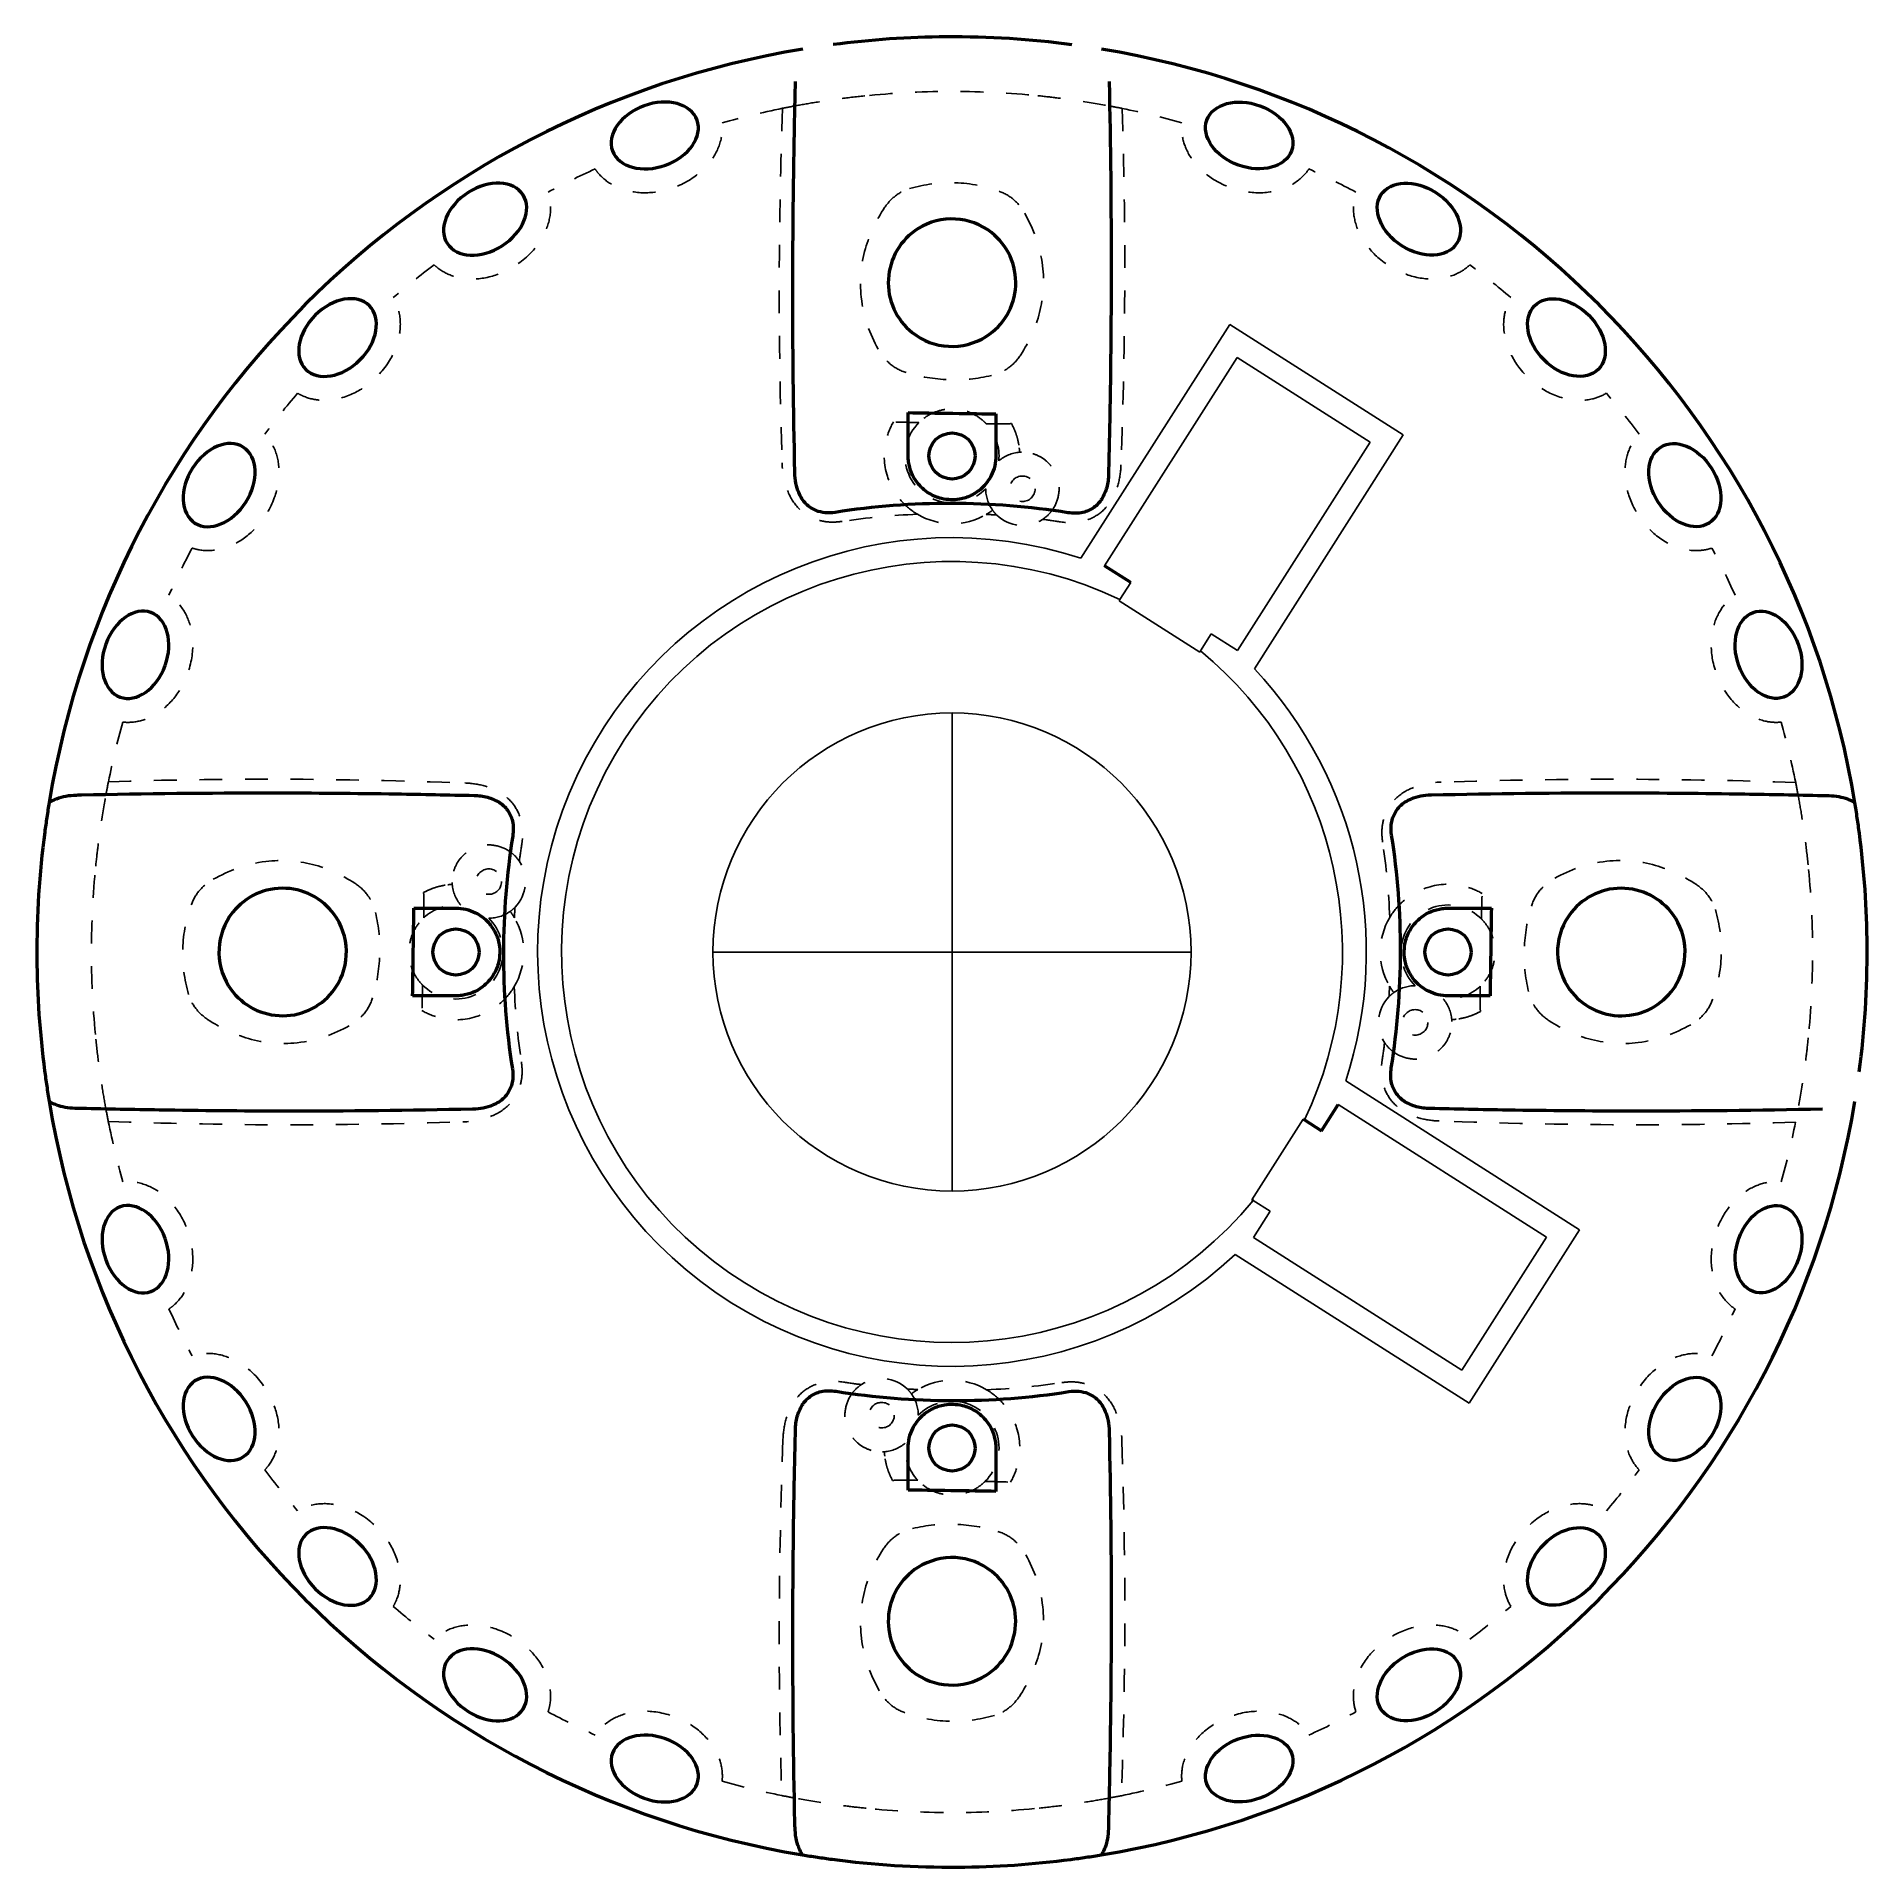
# Model space of a CAD drawing. Header units: inches. Extents: x 1.14 to 9.18, y 5.69 to 13.73.
import ezdxf

# ---------------------------------------------------------------- set-up
doc = ezdxf.new("R2010")
doc.units = ezdxf.units.IN
doc.header["$LTSCALE"] = 0.75
doc.header["$MEASUREMENT"] = 0
doc.linetypes.add('HIDDEN2', pattern=[0.1875, 0.125, -0.0625])
doc.layers.add('Construction', color=50, linetype='Continuous')
doc.layers.add('Hidden', color=7, linetype='HIDDEN2', lineweight=25)
doc.layers.add('Visible', color=7, linetype='Continuous', lineweight=50)

msp = doc.modelspace()

# ---------------------------------------------------------------- linework, layer by layer
at = {"layer": 'Construction'}
for p, q in [((5.7262, 11.4358, 0.2404), (6.3801, 12.4622, 0.2404)), ((6.3801, 12.4622, 0.2404), (7.1416, 11.9771, 0.2404)), ((5.8293, 11.4023, 0.3454), (6.4122, 12.3172, 0.3454)), ((6.4122, 12.3172, 0.3454), (6.9966, 11.9449, 0.3454)), ((6.9966, 11.9449, 0.3454), (6.4137, 11.03, 0.3454)), ((7.1416, 11.9771, 0.2404), (6.4877, 10.9507, 0.2404)), ((5.8971, 11.2546, 0.3454), (5.9445, 11.3289, 0.3454)), ((5.8937, 11.2492, 0.1092), (5.8971, 11.2546, 0.1092)), ((6.2479, 11.0236, 0.1092), (5.8937, 11.2492, 0.1092)), ((6.2986, 11.1033, 0.3454), (6.2513, 11.029, 0.3454)), ((6.4137, 11.03, 0.3454), (6.2986, 11.1033, 0.3454)), ((6.2513, 11.029, 0.1092), (6.2479, 11.0236, 0.1092)), ((5.1598, 10.7563, 0.1092), (5.1598, 8.6566, 0.1092)), ((4.1099, 9.7064, 0.1092), (6.2096, 9.7064, 0.1092)), ((6.8891, 9.14, 0.2404), (7.9155, 8.4861, 0.2404)), ((6.8556, 9.0368, 0.3454), (7.7706, 8.454, 0.3454)), ((6.477, 8.6183, 0.1092), (6.7026, 8.9725, 0.1092)), ((6.5566, 8.5676, 0.3454), (6.4823, 8.6149, 0.3454)), ((6.4833, 8.4525, 0.3454), (6.5566, 8.5676, 0.3454)), ((7.3983, 7.8696, 0.3454), (6.4833, 8.4525, 0.3454)), ((7.7706, 8.454, 0.3454), (7.3983, 7.8696, 0.3454)), ((7.9155, 8.4861, 0.2404), (7.4304, 7.7246, 0.2404)), ((7.4304, 7.7246, 0.2404), (6.404, 8.3785, 0.2404))]:
    msp.add_line(p, q, dxfattribs=at)
at = {"layer": 'Construction', "extrusion": (0, 0, -1)}
msp.add_circle((-5.1598, 9.7064, -0.1092), 1.0499, dxfattribs=at)
for centre, radius, start, end in [((-5.1598, 9.7064, -0.2404), 1.8198, 226.86374, 108.13626), ((-5.1598, 9.7064, -0.3454), 1.7148, 219.53346, 115.46654), ((-5.1598, 9.7064, -0.3454), 1.7148, 129.53346, 205.46654), ((-5.1598, 9.7064, -0.2404), 1.8198, 136.86374, 198.13626)]:
    msp.add_arc(centre, radius, start, end, dxfattribs=at)
at = {"layer": 'Hidden'}
for centre in [(5.469, 11.7407, 0.0173), (3.1255, 10.0157, 0.0173), (7.194, 9.3972, 0.0173), (4.8505, 7.6722, 0.0173)]:
    msp.add_circle(centre, 0.056, dxfattribs=at)
for centre, radius, start, end in [((5.1598, 9.7064, 0.2404), 3.7795, 101.36092, 105.49552), ((5.1598, 9.7064, 0.2404), 3.7795, 74.50448, 78.58584), ((5.1598, 9.7064, 0.2404), 3.7795, 114.50448, 117.99552), ((5.1598, 9.7064, 0.2404), 3.7795, 62.00448, 65.49552), ((5.1598, 9.7064, 0.2404), 3.7795, 127.00448, 130.49552), ((5.1598, 9.7064, 0.2404), 3.7795, 49.50448, 52.99552), ((5.1598, 9.7064, 0.2404), 3.7795, 139.50448, 142.99552), ((5.1598, 9.7064, 0.2404), 3.7795, 37.00448, 40.49552), ((5.1598, 11.8849, -0.1664), 0.2065, 134.86218, 315.89411), ((5.1598, 11.8849, -0.1664), 0.2065, 354.10589, 43.3607), ((5.469, 11.7407, -0.1664), 0.161, 94.35487, 130.17695), ((5.469, 11.7407, -0.1664), 0.161, 179.82305, 215.64513), ((5.1598, 11.8849, 0.2404), 0.2975, 239.30995, 300.35648), ((5.469, 11.7407, 0.2404), 0.161, 225.64106, 303.51665), ((5.1598, 9.7064, 0.2404), 3.7795, 152.00448, 155.49552), ((5.1598, 9.7064, 0.2404), 3.7795, 24.50448, 27.99552), ((5.1598, 9.7064, 0.2404), 3.7795, 164.50448, 168.58584), ((5.1598, 9.7064, 0.2404), 3.7795, 11.36092, 15.49552), ((3.1255, 10.0157, 0.2404), 0.161, 315.64106, 33.51665), ((2.9813, 9.7064, 0.2404), 0.2975, 329.30995, 30.35648), ((7.3382, 9.7064, 0.2404), 0.2975, 149.30995, 210.35648), ((7.194, 9.3972, 0.2404), 0.161, 135.64106, 213.51665), ((5.1598, 9.7064, 0.2404), 3.7795, 191.36092, 195.49552), ((5.1598, 9.7064, 0.2404), 3.7795, 344.50448, 348.58584), ((5.1598, 9.7064, 0.2404), 3.7795, 204.50448, 207.99552), ((5.1598, 9.7064, 0.2404), 3.7795, 332.00448, 335.49552), ((4.8505, 7.6722, 0.2404), 0.161, 45.64106, 123.51665), ((5.1598, 7.528, 0.2404), 0.2975, 59.30995, 120.35648), ((5.1598, 9.7064, 0.2404), 3.7795, 217.00448, 220.49552), ((5.1598, 9.7064, 0.2404), 3.7795, 319.50448, 322.99552), ((5.1598, 9.7064, 0.2404), 3.7795, 229.50448, 232.99552), ((5.1598, 9.7064, 0.2404), 3.7795, 307.00448, 310.49552), ((5.1598, 9.7064, 0.2404), 3.7795, 242.00448, 245.49552), ((5.1598, 9.7064, 0.2404), 3.7795, 294.50448, 297.99552), ((5.1598, 9.7064, 0.2404), 3.7795, 254.50448, 258.58584), ((5.1598, 9.7064, 0.2404), 3.7795, 281.36092, 285.49552)]:
    msp.add_arc(centre, radius, start, end, dxfattribs=at)
at = {"layer": 'Hidden', "extrusion": (0, 0, -1)}
for centre, radius, start, end in [((-3.1255, 10.0157, 0.1664), 0.161, 319.82304, 355.64513), ((-2.9813, 9.7064, 0.1664), 0.2065, 46.6393, 95.89411), ((-7.3382, 9.7064, 0.1664), 0.2065, 314.10589, 135.13782), ((-2.9813, 9.7064, 0.1664), 0.2065, 134.10589, 315.13782), ((-3.1255, 10.0157, 0.1664), 0.161, 234.35487, 270.17696), ((-7.194, 9.3972, 0.1664), 0.161, 54.35487, 90.17696), ((-7.3382, 9.7064, 0.1664), 0.2065, 226.6393, 275.89411), ((-7.194, 9.3972, 0.1664), 0.161, 139.82305, 175.64513), ((-4.8505, 7.6722, 0.1664), 0.161, 144.35487, 180.17695), ((-5.1598, 7.528, 0.1664), 0.2065, 44.10589, 225.13782), ((-4.8505, 7.6722, 0.1664), 0.161, 229.82305, 265.64513), ((-5.1598, 7.528, 0.1664), 0.2065, 316.6393, 5.89411)]:
    msp.add_arc(centre, radius, start, end, dxfattribs=at)
at = {"layer": 'Hidden'}
for points, knots in [([(4.4799, 13.4243, 0.1537), (4.5076, 13.4294, 0.1181), (4.5398, 13.4349, 0.086), (4.6087, 13.4457, 0.0352), (4.6447, 13.4509, 0.0153), (4.72, 13.4605, -0.0113), (4.7589, 13.4648, -0.0185), (4.7981, 13.4686, -0.0176)], [-0.7154314, -0.7154314, -0.7154314, -0.7154314, -0.4579754, -0.4579754, -0.2248866, -0.2248866, 0, 0, 0, 0]), ([(4.7981, 13.4686, -0.0176), (4.9208, 13.4804, -0.0148), (5.0441, 13.4862, -0.013), (5.2909, 13.4857, -0.0115), (5.4141, 13.4794, -0.0119), (5.5369, 13.4671, -0.0135)], [-1.629687, -1.629687, -1.629687, -1.629687, -0.924692, -0.924692, -0.219227, -0.219227, -0.219227, -0.219227]), ([(5.5369, 13.4671, -0.0135), (5.5669, 13.4641, -0.0138), (5.5969, 13.4607, -0.0095), (5.6573, 13.4532, 0.0076), (5.6874, 13.4491, 0.0209), (5.7667, 13.4373, 0.068), (5.8135, 13.4292, 0.1106), (5.8521, 13.422, 0.1627)], [-0.7656272, -0.7656272, -0.7656272, -0.7656272, -0.5773786, -0.5773786, -0.3727843, -0.3727843, 0, 0, 0, 0]), ([(3.5922, 13.1455, 0.2404), (3.5973, 13.1378, 0.2404), (3.603, 13.1304, 0.2404), (3.6092, 13.1234, 0.2404), (3.6272, 13.103, 0.2404), (3.6489, 13.0863, 0.2404), (3.701, 13.0585, 0.2404), (3.7317, 13.049, 0.2404), (3.8032, 13.0384, 0.2404), (3.8444, 13.0403, 0.2404), (3.9319, 13.0583, 0.2404), (3.9785, 13.0776, 0.2404), (4.054, 13.1282, 0.2404), (4.085, 13.1577, 0.2404), (4.1267, 13.2197, 0.2404), (4.1401, 13.2499, 0.2404), (4.1512, 13.3039, 0.2404), (4.1524, 13.3264, 0.2404), (4.15, 13.3486, 0.2404)], [3.225541, 3.225541, 3.225541, 3.225541, 3.278911, 3.278911, 3.278911, 3.434531, 3.434531, 3.616057, 3.616057, 3.845714, 3.845714, 4.123635, 4.123635, 4.362269, 4.362269, 4.549042, 4.549042, 4.677523, 4.677523, 4.677523, 4.677523]), ([(4.4152, 13.4119, 0.2404), (4.407, 13.1655, 0.2404), (4.4017, 12.9237, 0.2404), (4.4001, 12.3913, 0.2404), (4.4049, 12.1278, 0.2404), (4.4136, 11.8553, 0.2404)], [0.528924, 0.528924, 0.528924, 0.528924, 1.970426, 1.970426, 3.561941, 3.561941, 3.561941, 3.561941]), ([(5.9077, 13.4112, 0.2404), (5.9152, 13.1612, 0.2404), (5.9193, 12.917, 0.2404), (5.9179, 12.3817, 0.2404), (5.9116, 12.1178, 0.2404), (5.902, 11.8461, 0.2404)], [-3.437072, -3.437072, -3.437072, -3.437072, -1.970205, -1.970205, -0.387072, -0.387072, -0.387072, -0.387072]), ([(6.7274, 13.1455, 0.2404), (6.7149, 13.1269, 0.2404), (6.6995, 13.1104, 0.2404), (6.6561, 13.0761, 0.2404), (6.6264, 13.0617, 0.2404), (6.5546, 13.0411, 0.2404), (6.5118, 13.0384, 0.2404), (6.4214, 13.0484, 0.2404), (6.3734, 13.0635, 0.2404), (6.2948, 13.1061, 0.2404), (6.2621, 13.1311, 0.2404), (6.2142, 13.1851, 0.2404), (6.1968, 13.2122, 0.2404), (6.1748, 13.267, 0.2404), (6.169, 13.2937, 0.2404), (6.1684, 13.3209, 0.2404), (6.1681, 13.3302, 0.2404), (6.1685, 13.3394, 0.2404), (6.1695, 13.3486, 0.2404)], [-1.399048, -1.399048, -1.399048, -1.399048, -1.270034, -1.270034, -1.083143, -1.083143, -0.844314, -0.844314, -0.566479, -0.566479, -0.336989, -0.336989, -0.155575, -0.155575, 0, 0, 0, 0.052926, 0.052926, 0.052926, 0.052926]), ([(2.885, 12.7247, 0.2404), (2.8917, 12.7183, 0.2404), (2.8988, 12.7123, 0.2404), (2.9064, 12.7068, 0.2404), (2.9284, 12.6908, 0.2404), (2.9531, 12.6792, 0.2404), (3.0101, 12.6633, 0.2404), (3.0421, 12.6607, 0.2404), (3.1142, 12.6658, 0.2404), (3.154, 12.6766, 0.2404), (3.2355, 12.7131, 0.2404), (3.2768, 12.742, 0.2404), (3.3396, 12.8078, 0.2404), (3.3635, 12.8433, 0.2404), (3.3908, 12.9128, 0.2404), (3.3973, 12.9452, 0.2404), (3.3965, 13.0004, 0.2404), (3.3928, 13.0225, 0.2404), (3.3856, 13.0437, 0.2404)], [3.225541, 3.225541, 3.225541, 3.225541, 3.278911, 3.278911, 3.278911, 3.434531, 3.434531, 3.616057, 3.616057, 3.845714, 3.845714, 4.123635, 4.123635, 4.362269, 4.362269, 4.549042, 4.549042, 4.677523, 4.677523, 4.677523, 4.677523]), ([(4.864, 12.9761, -0.3633), (4.8764, 12.9945, -0.3633), (4.8912, 13.011, -0.3633), (4.9279, 13.0404, -0.3633), (4.9498, 13.0519, -0.3633), (4.9737, 13.059, -0.3633)], [0, 0, 0, 0, 0.1266999, 0.1266999, 0.2692788, 0.2692788, 0.2692788, 0.2692788]), ([(4.9737, 13.059, -0.3633), (5.0387, 13.0784, -0.3633), (5.1064, 13.0873, -0.3633), (5.2419, 13.0827, -0.3633), (5.3086, 13.0694, -0.3633), (5.3718, 13.0457, -0.3633)], [0, 0, 0, 0, 0.387671, 0.387671, 0.773485, 0.773485, 0.773485, 0.773485]), ([(5.3718, 13.0457, -0.3633), (5.3958, 13.0368, -0.3633), (5.4173, 13.0233, -0.3633), (5.4532, 12.9899, -0.3633), (5.4675, 12.9712, -0.3633), (5.4791, 12.9508, -0.3633)], [0, 0, 0, 0, 0.1463293, 0.1463293, 0.2801398, 0.2801398, 0.2801398, 0.2801398]), ([(7.4346, 12.7247, 0.2404), (7.4187, 12.7095, 0.2404), (7.4004, 12.6969, 0.2404), (7.3512, 12.6728, 0.2404), (7.3192, 12.665, 0.2404), (7.2449, 12.66, 0.2404), (7.2027, 12.6665, 0.2404), (7.1165, 12.6952, 0.2404), (7.0727, 12.7203, 0.2404), (7.0048, 12.7786, 0.2404), (6.9781, 12.8101, 0.2404), (6.9426, 12.8733, 0.2404), (6.9313, 12.9035, 0.2404), (6.9215, 12.9618, 0.2404), (6.9214, 12.9892, 0.2404), (6.9266, 13.016, 0.2404), (6.9284, 13.0254, 0.2404), (6.9308, 13.0347, 0.2404), (6.9339, 13.0437, 0.2404)], [-1.397167, -1.397167, -1.397167, -1.397167, -1.270451, -1.270451, -1.08407, -1.08407, -0.846083, -0.846083, -0.567878, -0.567878, -0.337669, -0.337669, -0.155772, -0.155772, 0, 0, 0, 0.05484, 0.05484, 0.05484, 0.05484]), ([(4.8351, 12.3546, -0.3633), (4.7999, 12.4186, -0.3633), (4.7707, 12.4965, -0.3633), (4.7532, 12.655, -0.3633), (4.7597, 12.7263, -0.3633), (4.7978, 12.8597, -0.3633), (4.827, 12.9211, -0.3633), (4.864, 12.9761, -0.3633)], [0, 0, 0, 0, 0.417577, 0.417577, 0.766798, 0.766798, 1.087486, 1.087486, 1.087486, 1.087486]), ([(5.4791, 12.9508, -0.3633), (5.5168, 12.8844, -0.3633), (5.5467, 12.8056, -0.3633), (5.5661, 12.651, -0.3633), (5.5616, 12.5827, -0.3633), (5.5275, 12.4496, -0.3633), (5.4989, 12.3863, -0.3633), (5.4619, 12.3295, -0.3633)], [0, 0, 0, 0, 0.436615, 0.436615, 0.788012, 0.788012, 1.132395, 1.132395, 1.132395, 1.132395]), ([(2.2856, 12.1608, 0.2404), (2.2935, 12.156, 0.2404), (2.3018, 12.1517, 0.2404), (2.3104, 12.148, 0.2404), (2.3353, 12.1371, 0.2404), (2.362, 12.1311, 0.2404), (2.421, 12.1279, 0.2404), (2.4529, 12.1323, 0.2404), (2.5221, 12.1529, 0.2404), (2.5587, 12.172, 0.2404), (2.6304, 12.2254, 0.2404), (2.6644, 12.2625, 0.2404), (2.7115, 12.3403, 0.2404), (2.7271, 12.3802, 0.2404), (2.7387, 12.454, 0.2404), (2.7381, 12.4869, 0.2404), (2.7254, 12.5407, 0.2404), (2.717, 12.5615, 0.2404), (2.7054, 12.5806, 0.2404)], [3.225541, 3.225541, 3.225541, 3.225541, 3.278911, 3.278911, 3.278911, 3.434531, 3.434531, 3.616057, 3.616057, 3.845714, 3.845714, 4.123635, 4.123635, 4.362269, 4.362269, 4.549042, 4.549042, 4.677523, 4.677523, 4.677523, 4.677523]), ([(8.0339, 12.1608, 0.2404), (8.0148, 12.1492, 0.2404), (7.994, 12.1408, 0.2404), (7.9403, 12.1281, 0.2404), (7.9073, 12.1275, 0.2404), (7.8335, 12.1391, 0.2404), (7.7937, 12.1547, 0.2404), (7.7159, 12.2018, 0.2404), (7.6787, 12.2358, 0.2404), (7.6254, 12.3075, 0.2404), (7.6063, 12.3441, 0.2404), (7.5856, 12.4133, 0.2404), (7.5812, 12.4452, 0.2404), (7.5845, 12.5042, 0.2404), (7.5904, 12.5309, 0.2404), (7.6013, 12.5558, 0.2404), (7.6051, 12.5644, 0.2404), (7.6093, 12.5727, 0.2404), (7.6142, 12.5806, 0.2404)], [-1.398612, -1.398612, -1.398612, -1.398612, -1.270131, -1.270131, -1.083358, -1.083358, -0.844724, -0.844724, -0.566803, -0.566803, -0.337146, -0.337146, -0.15562, -0.15562, 0, 0, 0, 0.053369, 0.053369, 0.053369, 0.053369]), ([(4.959, 12.2512, -0.3633), (4.9332, 12.259, -0.3633), (4.9096, 12.2716, -0.3633), (4.8771, 12.2985, -0.3633), (4.8665, 12.3095, -0.3633), (4.8527, 12.3269, -0.3633), (4.8487, 12.3325, -0.3633), (4.8414, 12.3436, -0.3633), (4.8382, 12.3491, -0.3633), (4.8351, 12.3546, -0.3633)], [0, 0, 0, 0, 0.1541007, 0.1541007, 0.2413186, 0.2413186, 0.2809319, 0.2809319, 0.3170214, 0.3170214, 0.3170214, 0.3170214]), ([(5.4619, 12.3295, -0.3633), (5.4477, 12.3077, -0.3633), (5.4302, 12.2885, -0.3633), (5.3978, 12.2645, -0.3633), (5.3854, 12.2572, -0.3633), (5.3598, 12.2457, -0.3633), (5.3467, 12.2413, -0.3633), (5.3332, 12.2383, -0.3633)], [0, 0, 0, 0, 0.1487569, 0.1487569, 0.2307223, 0.2307223, 0.3097026, 0.3097026, 0.3097026, 0.3097026]), ([(5.3332, 12.2383, -0.3633), (5.2714, 12.2242, -0.3633), (5.2082, 12.2177, -0.3633), (5.0814, 12.2222, -0.3633), (5.0191, 12.233, -0.3633), (4.959, 12.2512, -0.3633)], [0, 0, 0, 0, 0.3621617, 0.3621617, 0.7212794, 0.7212794, 0.7212794, 0.7212794]), ([(5.3099, 12.0267, -0.1664), (5.3052, 12.0317, -0.1714), (5.3001, 12.0365, -0.1762), (5.2804, 12.0535, -0.1933), (5.2637, 12.0645, -0.2045), (5.2276, 12.0808, -0.2211), (5.2088, 12.0865, -0.227), (5.1701, 12.092, -0.2323), (5.1513, 12.0921, -0.232), (5.1113, 12.0868, -0.2255), (5.0912, 12.0807, -0.2186), (5.0519, 12.0625, -0.1988), (5.0335, 12.0496, -0.1852), (5.0168, 12.0339, -0.1691), (5.0155, 12.0326, -0.1678), (5.0141, 12.0313, -0.1664)], [-0.9997597, -0.9997597, -0.9997597, -0.9997597, -0.9511457, -0.9511457, -0.8210015, -0.8210015, -0.7034003, -0.7034003, -0.5939758, -0.5939758, -0.4674141, -0.4674141, -0.3197302, -0.3197302, -0.3064481, -0.3064481, -0.3064481, -0.3064481]), ([(1.8225, 11.4805, 0.2404), (1.8315, 11.4775, 0.2404), (1.8408, 11.4751, 0.2404), (1.8502, 11.4732, 0.2404), (1.877, 11.4681, 0.2404), (1.9044, 11.4681, 0.2404), (1.9627, 11.478, 0.2404), (1.9929, 11.4893, 0.2404), (2.0561, 11.5247, 0.2404), (2.0876, 11.5515, 0.2404), (2.1459, 11.6194, 0.2404), (2.171, 11.6632, 0.2404), (2.1997, 11.7493, 0.2404), (2.2062, 11.7915, 0.2404), (2.2012, 11.8659, 0.2404), (2.1934, 11.8978, 0.2404), (2.1693, 11.9471, 0.2404), (2.1567, 11.9653, 0.2404), (2.1415, 11.9812, 0.2404)], [3.224119, 3.224119, 3.224119, 3.224119, 3.278959, 3.278959, 3.278959, 3.434731, 3.434731, 3.616628, 3.616628, 3.846837, 3.846837, 4.125041, 4.125041, 4.363029, 4.363029, 4.54941, 4.54941, 4.676126, 4.676126, 4.676126, 4.676126]), ([(5.0079, 11.6291, 0.2404), (4.9799, 11.6458, 0.2221), (4.9562, 11.6661, 0.2001), (4.908, 11.7206, 0.1418), (4.8878, 11.7578, 0.1028), (4.8601, 11.8467, 0.0126), (4.8578, 11.9013, -0.0405), (4.8771, 11.9817, -0.1166), (4.8877, 12.0088, -0.142), (4.9027, 12.0345, -0.1664)], [0.001716, 0.001716, 0.001716, 0.001716, 0.21547, 0.21547, 0.533158, 0.533158, 0.950907, 0.950907, 1.168643, 1.168643, 1.168643, 1.168643]), ([(5.0141, 12.0313, -0.1664), (5.0129, 12.0313, -0.1664), (5.0116, 12.0313, -0.1664), (4.9768, 12.0323, -0.1664), (4.9338, 12.0336, -0.1664), (4.9027, 12.0345, -0.1664)], [-0.1525306, -0.1525306, -0.1525306, -0.1525306, -0.1485395, -0.1485395, -0.0414416, -0.0414416, -0.0414416, -0.0414416]), ([(5.421, 12.0272, -0.1664), (5.428, 12.0143, -0.1542), (5.434, 12.0011, -0.1418), (5.4427, 11.9774, -0.1196), (5.4459, 11.9671, -0.1098), (5.4514, 11.9447, -0.0887), (5.4536, 11.9328, -0.0773), (5.4551, 11.9209, -0.0658)], [0, 0, 0, 0, 0.108868, 0.108868, 0.1920745, 0.1920745, 0.2872768, 0.2872768, 0.2872768, 0.2872768]), ([(8.497, 11.4805, 0.2404), (8.4759, 11.4734, 0.2404), (8.4537, 11.4697, 0.2404), (8.3985, 11.4689, 0.2404), (8.3662, 11.4754, 0.2404), (8.2967, 11.5027, 0.2404), (8.2611, 11.5266, 0.2404), (8.1954, 11.5894, 0.2404), (8.1665, 11.6307, 0.2404), (8.1299, 11.7122, 0.2404), (8.1192, 11.752, 0.2404), (8.114, 11.8241, 0.2404), (8.1166, 11.8561, 0.2404), (8.1325, 11.9131, 0.2404), (8.1441, 11.9378, 0.2404), (8.1602, 11.9598, 0.2404), (8.1657, 11.9674, 0.2404), (8.1716, 11.9745, 0.2404), (8.1781, 11.9812, 0.2404)], [-1.398612, -1.398612, -1.398612, -1.398612, -1.270131, -1.270131, -1.083358, -1.083358, -0.844724, -0.844724, -0.566803, -0.566803, -0.337146, -0.337146, -0.15562, -0.15562, 0, 0, 0, 0.053369, 0.053369, 0.053369, 0.053369]), ([(5.4651, 11.9016, -0.0475), (5.4641, 11.9016, -0.0474), (5.4632, 11.9016, -0.0474), (5.4605, 11.9015, -0.0471), (5.4586, 11.9014, -0.0469), (5.4568, 11.9012, -0.0466)], [-0.87218256, -0.87218256, -0.87218256, -0.87218256, -0.86653682, -0.86653682, -0.85497178, -0.85497178, -0.85497178, -0.85497178]), ([(5.6036, 11.6524, 0.1873), (5.6161, 11.6715, 0.1661), (5.6247, 11.6935, 0.1463), (5.6312, 11.7367, 0.1096), (5.6304, 11.7568, 0.0931), (5.6233, 11.7881, 0.0667), (5.6193, 11.7995, 0.0568), (5.6099, 11.8192, 0.0392), (5.6049, 11.8276, 0.0314), (5.593, 11.8439, 0.0157), (5.586, 11.8518, 0.0079), (5.5682, 11.8682, -0.0092), (5.5567, 11.8765, -0.0184), (5.5301, 11.8905, -0.0346), (5.5156, 11.8955, -0.0409), (5.4892, 11.9009, -0.0473), (5.4772, 11.9019, -0.0485), (5.4651, 11.9016, -0.0475)], [-0.7355711, -0.7355711, -0.7355711, -0.7355711, -0.5794344, -0.5794344, -0.4485292, -0.4485292, -0.3705136, -0.3705136, -0.3074157, -0.3074157, -0.2420974, -0.2420974, -0.1582341, -0.1582341, -0.0694785, -0.0694785, 0, 0, 0, 0]), ([(4.6768, 11.5975, 0.2404), (4.6559, 11.5944, 0.2404), (4.6346, 11.5935, 0.2404), (4.5933, 11.5974, 0.2404), (4.5736, 11.6019, 0.2404), (4.5303, 11.6191, 0.2404), (4.5085, 11.6334, 0.2404), (4.4681, 11.6731, 0.2404), (4.4517, 11.6988, 0.2404), (4.424, 11.7639, 0.2404), (4.4151, 11.8074, 0.2404), (4.4136, 11.8553, 0.2404)], [-0.9394307, -0.9394307, -0.9394307, -0.9394307, -0.7957162, -0.7957162, -0.6583169, -0.6583169, -0.4797409, -0.4797409, -0.2738823, -0.2738823, 0, 0, 0, 0]), ([(5.902, 11.8461, 0.2404), (5.901, 11.8174, 0.2404), (5.8972, 11.7885, 0.2404), (5.8825, 11.7348, 0.2404), (5.8721, 11.7097, 0.2404), (5.8437, 11.6653, 0.2404), (5.8265, 11.6463, 0.2404), (5.7844, 11.6155, 0.2404), (5.7604, 11.6047, 0.2404), (5.7027, 11.5908, 0.2404), (5.6694, 11.5906, 0.2404), (5.6369, 11.5955, 0.2404)], [-0.8061177, -0.8061177, -0.8061177, -0.8061177, -0.6418101, -0.6418101, -0.487569, -0.487569, -0.3401197, -0.3401197, -0.1883512, -0.1883512, 0, 0, 0, 0]), ([(5.6036, 11.6524, 0.1873), (5.5992, 11.6457, 0.1948), (5.5942, 11.6392, 0.2021), (5.5799, 11.6233, 0.2203), (5.5697, 11.6143, 0.2309), (5.5579, 11.6065, 0.2404)], [0.0357034, 0.0357034, 0.0357034, 0.0357034, 0.0984121, 0.0984121, 0.1960622, 0.1960622, 0.1960622, 0.1960622]), ([(1.5176, 10.7162, 0.2404), (1.5268, 10.7152, 0.2404), (1.536, 10.7148, 0.2404), (1.5453, 10.715, 0.2404), (1.5725, 10.7157, 0.2404), (1.5992, 10.7215, 0.2404), (1.654, 10.7435, 0.2404), (1.6811, 10.7609, 0.2404), (1.7351, 10.8088, 0.2404), (1.7601, 10.8414, 0.2404), (1.8027, 10.92, 0.2404), (1.8178, 10.968, 0.2404), (1.8278, 11.0584, 0.2404), (1.8251, 11.1012, 0.2404), (1.8045, 11.1731, 0.2404), (1.7901, 11.2027, 0.2404), (1.7558, 11.2462, 0.2404), (1.7393, 11.2616, 0.2404), (1.7207, 11.274, 0.2404)], [3.225971, 3.225971, 3.225971, 3.225971, 3.278896, 3.278896, 3.278896, 3.434471, 3.434471, 3.615885, 3.615885, 3.845376, 3.845376, 4.12321, 4.12321, 4.362039, 4.362039, 4.54893, 4.54893, 4.677945, 4.677945, 4.677945, 4.677945]), ([(8.8019, 10.7162, 0.2404), (8.7797, 10.7138, 0.2404), (8.7573, 10.715, 0.2404), (8.7032, 10.7261, 0.2404), (8.6731, 10.7395, 0.2404), (8.6111, 10.7812, 0.2404), (8.5816, 10.8122, 0.2404), (8.531, 10.8877, 0.2404), (8.5117, 10.9343, 0.2404), (8.4936, 11.0218, 0.2404), (8.4918, 11.063, 0.2404), (8.5023, 11.1345, 0.2404), (8.5118, 11.1652, 0.2404), (8.5397, 11.2173, 0.2404), (8.5564, 11.239, 0.2404), (8.5768, 11.257, 0.2404), (8.5838, 11.2632, 0.2404), (8.5912, 11.2689, 0.2404), (8.5989, 11.274, 0.2404)], [-1.398612, -1.398612, -1.398612, -1.398612, -1.270131, -1.270131, -1.083358, -1.083358, -0.844724, -0.844724, -0.566803, -0.566803, -0.337146, -0.337146, -0.15562, -0.15562, 0, 0, 0, 0.053369, 0.053369, 0.053369, 0.053369]), ([(1.455, 10.4544, 0.2404), (1.705, 10.4619, 0.2404), (1.9492, 10.466, 0.2404), (2.4845, 10.4646, 0.2404), (2.7484, 10.4583, 0.2404), (3.0201, 10.4487, 0.2404)], [-3.437072, -3.437072, -3.437072, -3.437072, -1.970205, -1.970205, -0.387072, -0.387072, -0.387072, -0.387072]), ([(8.8652, 10.451, 0.2404), (8.6188, 10.4592, 0.2404), (8.3771, 10.4645, 0.2404), (7.8446, 10.4661, 0.2404), (7.5811, 10.4613, 0.2404), (7.3086, 10.4526, 0.2404)], [0.528924, 0.528924, 0.528924, 0.528924, 1.970426, 1.970426, 3.561941, 3.561941, 3.561941, 3.561941]), ([(1.3991, 10.0835, -0.0135), (1.4021, 10.1136, -0.0138), (1.4055, 10.1436, -0.0095), (1.413, 10.2039, 0.0076), (1.4171, 10.234, 0.0209), (1.4289, 10.3134, 0.068), (1.437, 10.3602, 0.1106), (1.4442, 10.3988, 0.1627)], [-0.7656272, -0.7656272, -0.7656272, -0.7656272, -0.5773786, -0.5773786, -0.3727843, -0.3727843, 0, 0, 0, 0]), ([(3.0201, 10.4487, 0.2404), (3.0488, 10.4476, 0.2404), (3.0777, 10.4438, 0.2404), (3.1314, 10.4292, 0.2404), (3.1565, 10.4187, 0.2404), (3.2009, 10.3904, 0.2404), (3.2199, 10.3732, 0.2404), (3.2507, 10.331, 0.2404), (3.2615, 10.3071, 0.2404), (3.2754, 10.2493, 0.2404), (3.2756, 10.2161, 0.2404), (3.2707, 10.1835, 0.2404)], [-0.8061177, -0.8061177, -0.8061177, -0.8061177, -0.6418101, -0.6418101, -0.487569, -0.487569, -0.3401197, -0.3401197, -0.1883512, -0.1883512, 0, 0, 0, 0]), ([(7.0509, 10.1893, 0.2404), (7.0478, 10.2103, 0.2404), (7.0469, 10.2316, 0.2404), (7.0507, 10.2729, 0.2404), (7.0552, 10.2926, 0.2404), (7.0724, 10.3359, 0.2404), (7.0867, 10.3577, 0.2404), (7.1264, 10.3981, 0.2404), (7.1521, 10.4145, 0.2404), (7.2173, 10.4422, 0.2404), (7.2607, 10.4511, 0.2404), (7.3086, 10.4526, 0.2404)], [-0.9394307, -0.9394307, -0.9394307, -0.9394307, -0.7957162, -0.7957162, -0.6583169, -0.6583169, -0.4797409, -0.4797409, -0.2738823, -0.2738823, 0, 0, 0, 0]), ([(8.8776, 10.3863, 0.1537), (8.8827, 10.3586, 0.1181), (8.8883, 10.3264, 0.086), (8.8991, 10.2575, 0.0352), (8.9042, 10.2215, 0.0153), (8.9138, 10.1462, -0.0113), (8.9182, 10.1073, -0.0185), (8.922, 10.0681, -0.0176)], [-0.7154314, -0.7154314, -0.7154314, -0.7154314, -0.4579754, -0.4579754, -0.2248866, -0.2248866, 0, 0, 0, 0]), ([(3.2138, 10.1503, 0.1873), (3.1947, 10.1628, 0.1661), (3.1727, 10.1714, 0.1463), (3.1295, 10.1778, 0.1096), (3.1094, 10.1771, 0.0931), (3.0781, 10.17, 0.0667), (3.0667, 10.166, 0.0568), (3.047, 10.1566, 0.0392), (3.0385, 10.1515, 0.0314), (3.0223, 10.1396, 0.0157), (3.0144, 10.1327, 0.0079), (2.998, 10.1149, -0.0092), (2.9897, 10.1034, -0.0184), (2.9757, 10.0767, -0.0346), (2.9707, 10.0622, -0.0409), (2.9653, 10.0358, -0.0473), (2.9643, 10.0238, -0.0485), (2.9646, 10.0117, -0.0475)], [-0.7355711, -0.7355711, -0.7355711, -0.7355711, -0.5794344, -0.5794344, -0.4485292, -0.4485292, -0.3705136, -0.3705136, -0.3074157, -0.3074157, -0.2420974, -0.2420974, -0.1582341, -0.1582341, -0.0694785, -0.0694785, 0, 0, 0, 0]), ([(3.2138, 10.1503, 0.1873), (3.2205, 10.1459, 0.1948), (3.227, 10.1409, 0.2021), (3.2429, 10.1266, 0.2203), (3.2519, 10.1163, 0.2309), (3.2597, 10.1046, 0.2404)], [0.0357034, 0.0357034, 0.0357034, 0.0357034, 0.0984121, 0.0984121, 0.1960622, 0.1960622, 0.1960622, 0.1960622]), ([(1.3976, 9.3448, -0.0176), (1.3858, 9.4675, -0.0148), (1.38, 9.5907, -0.013), (1.3805, 9.8375, -0.0115), (1.3868, 9.9608, -0.0119), (1.3991, 10.0835, -0.0135)], [-1.629687, -1.629687, -1.629687, -1.629687, -0.924692, -0.924692, -0.219227, -0.219227, -0.219227, -0.219227]), ([(1.9154, 10.0257, -0.3633), (1.9818, 10.0635, -0.3633), (2.0606, 10.0934, -0.3633), (2.2152, 10.1127, -0.3633), (2.2835, 10.1082, -0.3633), (2.4166, 10.0742, -0.3633), (2.4799, 10.0455, -0.3633), (2.5367, 10.0086, -0.3633)], [0, 0, 0, 0, 0.436615, 0.436615, 0.788012, 0.788012, 1.132395, 1.132395, 1.132395, 1.132395]), ([(7.8079, 10.0311, -0.3633), (7.8719, 10.0663, -0.3633), (7.9498, 10.0954, -0.3633), (8.1083, 10.113, -0.3633), (8.1796, 10.1065, -0.3633), (8.3131, 10.0684, -0.3633), (8.3744, 10.0392, -0.3633), (8.4294, 10.0022, -0.3633)], [0, 0, 0, 0, 0.417577, 0.417577, 0.766798, 0.766798, 1.087486, 1.087486, 1.087486, 1.087486]), ([(8.922, 10.0681, -0.0176), (8.9337, 9.9454, -0.0148), (8.9395, 9.8221, -0.013), (8.939, 9.5753, -0.0115), (8.9327, 9.4521, -0.0119), (8.9204, 9.3293, -0.0135)], [-1.629687, -1.629687, -1.629687, -1.629687, -0.924692, -0.924692, -0.219227, -0.219227, -0.219227, -0.219227]), ([(1.8205, 9.9185, -0.3633), (1.8294, 9.9425, -0.3633), (1.8429, 9.964, -0.3633), (1.8763, 9.9999, -0.3633), (1.895, 10.0141, -0.3633), (1.9154, 10.0257, -0.3633)], [0, 0, 0, 0, 0.1463293, 0.1463293, 0.2801398, 0.2801398, 0.2801398, 0.2801398]), ([(2.5367, 10.0086, -0.3633), (2.5585, 9.9944, -0.3633), (2.5777, 9.9768, -0.3633), (2.6017, 9.9444, -0.3633), (2.609, 9.9321, -0.3633), (2.6205, 9.9064, -0.3633), (2.6249, 9.8934, -0.3633), (2.6279, 9.8799, -0.3633)], [0, 0, 0, 0, 0.1487569, 0.1487569, 0.2307223, 0.2307223, 0.3097026, 0.3097026, 0.3097026, 0.3097026]), ([(2.839, 9.9677, -0.1664), (2.8519, 9.9747, -0.1542), (2.8651, 9.9806, -0.1418), (2.8888, 9.9893, -0.1196), (2.8991, 9.9925, -0.1098), (2.9215, 9.9981, -0.0887), (2.9334, 10.0003, -0.0773), (2.9453, 10.0017, -0.0658)], [0, 0, 0, 0, 0.108868, 0.108868, 0.1920745, 0.1920745, 0.2872768, 0.2872768, 0.2872768, 0.2872768]), ([(2.9646, 10.0117, -0.0475), (2.9646, 10.0108, -0.0474), (2.9646, 10.0099, -0.0474), (2.9647, 10.0071, -0.0471), (2.9648, 10.0053, -0.0469), (2.965, 10.0034, -0.0466)], [-0.87218256, -0.87218256, -0.87218256, -0.87218256, -0.86653682, -0.86653682, -0.85497178, -0.85497178, -0.85497178, -0.85497178]), ([(7.0824, 9.8583, 0.2404), (7.0991, 9.8863, 0.2221), (7.1194, 9.91, 0.2001), (7.1739, 9.9582, 0.1418), (7.2112, 9.9784, 0.1028), (7.3001, 10.0061, 0.0126), (7.3546, 10.0084, -0.0405), (7.435, 9.9891, -0.1166), (7.4622, 9.9785, -0.142), (7.4879, 9.9635, -0.1664)], [0.001716, 0.001716, 0.001716, 0.001716, 0.21547, 0.21547, 0.533158, 0.533158, 0.950907, 0.950907, 1.168643, 1.168643, 1.168643, 1.168643]), ([(7.7045, 9.9072, -0.3633), (7.7123, 9.933, -0.3633), (7.725, 9.9566, -0.3633), (7.7519, 9.9891, -0.3633), (7.7628, 9.9997, -0.3633), (7.7803, 10.0135, -0.3633), (7.7859, 10.0175, -0.3633), (7.797, 10.0248, -0.3633), (7.8024, 10.028, -0.3633), (7.8079, 10.0311, -0.3633)], [0, 0, 0, 0, 0.1541007, 0.1541007, 0.2413186, 0.2413186, 0.2809319, 0.2809319, 0.3170214, 0.3170214, 0.3170214, 0.3170214]), ([(8.4294, 10.0022, -0.3633), (8.4478, 9.9898, -0.3633), (8.4644, 9.975, -0.3633), (8.4937, 9.9382, -0.3633), (8.5052, 9.9164, -0.3633), (8.5124, 9.8925, -0.3633)], [0, 0, 0, 0, 0.1266999, 0.1266999, 0.2692788, 0.2692788, 0.2692788, 0.2692788]), ([(1.8072, 9.5204, -0.3633), (1.7878, 9.5854, -0.3633), (1.7789, 9.6531, -0.3633), (1.7835, 9.7886, -0.3633), (1.7968, 9.8553, -0.3633), (1.8205, 9.9185, -0.3633)], [0, 0, 0, 0, 0.387671, 0.387671, 0.773485, 0.773485, 0.773485, 0.773485]), ([(7.4846, 9.8521, -0.1664), (7.4846, 9.8533, -0.1664), (7.4847, 9.8546, -0.1664), (7.4856, 9.8894, -0.1664), (7.4869, 9.9324, -0.1664), (7.4879, 9.9635, -0.1664)], [-0.1525306, -0.1525306, -0.1525306, -0.1525306, -0.1485395, -0.1485395, -0.0414416, -0.0414416, -0.0414416, -0.0414416]), ([(7.6916, 9.533, -0.3633), (7.6775, 9.5947, -0.3633), (7.671, 9.658, -0.3633), (7.6756, 9.7848, -0.3633), (7.6863, 9.8471, -0.3633), (7.7045, 9.9072, -0.3633)], [0, 0, 0, 0, 0.3621617, 0.3621617, 0.7212794, 0.7212794, 0.7212794, 0.7212794]), ([(8.5124, 9.8925, -0.3633), (8.5317, 9.8275, -0.3633), (8.5407, 9.7598, -0.3633), (8.5361, 9.6243, -0.3633), (8.5227, 9.5576, -0.3633), (8.4991, 9.4944, -0.3633)], [0, 0, 0, 0, 0.387671, 0.387671, 0.773485, 0.773485, 0.773485, 0.773485]), ([(2.6279, 9.8799, -0.3633), (2.642, 9.8181, -0.3633), (2.6485, 9.7549, -0.3633), (2.644, 9.628, -0.3633), (2.6332, 9.5658, -0.3633), (2.615, 9.5057, -0.3633)], [0, 0, 0, 0, 0.3621617, 0.3621617, 0.7212794, 0.7212794, 0.7212794, 0.7212794]), ([(2.8349, 9.5608, -0.1664), (2.8336, 9.5621, -0.1678), (2.8323, 9.5635, -0.1691), (2.8165, 9.5802, -0.1852), (2.8037, 9.5986, -0.1988), (2.7855, 9.6379, -0.2186), (2.7794, 9.6579, -0.2255), (2.7741, 9.698, -0.232), (2.7742, 9.7168, -0.2323), (2.7797, 9.7554, -0.227), (2.7854, 9.7742, -0.2211), (2.8017, 9.8104, -0.2045), (2.8127, 9.8271, -0.1933), (2.8297, 9.8468, -0.1762), (2.8345, 9.8518, -0.1714), (2.8395, 9.8565, -0.1664)], [0.3064291, 0.3064291, 0.3064291, 0.3064291, 0.3197226, 0.3197226, 0.4674082, 0.4674082, 0.5939667, 0.5939667, 0.7033905, 0.7033905, 0.8209939, 0.8209939, 0.9511364, 0.9511364, 0.9997407, 0.9997407, 0.9997407, 0.9997407]), ([(7.4846, 9.8521, -0.1664), (7.4859, 9.8507, -0.1678), (7.4872, 9.8494, -0.1691), (7.503, 9.8327, -0.1852), (7.5158, 9.8143, -0.1988), (7.534, 9.775, -0.2186), (7.5401, 9.7549, -0.2255), (7.5454, 9.7149, -0.232), (7.5453, 9.6961, -0.2323), (7.5398, 9.6574, -0.227), (7.5342, 9.6386, -0.2211), (7.5179, 9.6025, -0.2045), (7.5068, 9.5857, -0.1933), (7.4898, 9.5661, -0.1762), (7.485, 9.561, -0.1714), (7.48, 9.5563, -0.1664)], [0.3064291, 0.3064291, 0.3064291, 0.3064291, 0.3197226, 0.3197226, 0.4674082, 0.4674082, 0.5939667, 0.5939667, 0.7033905, 0.7033905, 0.8209939, 0.8209939, 0.9511364, 0.9511364, 0.9997407, 0.9997407, 0.9997407, 0.9997407]), ([(1.8901, 9.4107, -0.3633), (1.8717, 9.4231, -0.3633), (1.8552, 9.4378, -0.3633), (1.8258, 9.4746, -0.3633), (1.8143, 9.4965, -0.3633), (1.8072, 9.5204, -0.3633)], [0, 0, 0, 0, 0.1266999, 0.1266999, 0.2692788, 0.2692788, 0.2692788, 0.2692788]), ([(2.615, 9.5057, -0.3633), (2.6072, 9.4799, -0.3633), (2.5946, 9.4563, -0.3633), (2.5677, 9.4237, -0.3633), (2.5567, 9.4131, -0.3633), (2.5393, 9.3994, -0.3633), (2.5336, 9.3953, -0.3633), (2.5226, 9.3881, -0.3633), (2.5171, 9.3848, -0.3633), (2.5116, 9.3818, -0.3633)], [0, 0, 0, 0, 0.1541007, 0.1541007, 0.2413186, 0.2413186, 0.2809319, 0.2809319, 0.3170214, 0.3170214, 0.3170214, 0.3170214]), ([(2.8349, 9.5608, -0.1664), (2.8349, 9.5595, -0.1664), (2.8349, 9.5583, -0.1664), (2.8339, 9.5235, -0.1664), (2.8326, 9.4805, -0.1664), (2.8317, 9.4493, -0.1664)], [-0.1525306, -0.1525306, -0.1525306, -0.1525306, -0.1485395, -0.1485395, -0.0414416, -0.0414416, -0.0414416, -0.0414416]), ([(3.2371, 9.5546, 0.2404), (3.2204, 9.5265, 0.2221), (3.2001, 9.5028, 0.2001), (3.1456, 9.4547, 0.1418), (3.1084, 9.4345, 0.1028), (3.0195, 9.4067, 0.0126), (2.9649, 9.4045, -0.0405), (2.8845, 9.4237, -0.1166), (2.8574, 9.4344, -0.142), (2.8317, 9.4493, -0.1664)], [0.001716, 0.001716, 0.001716, 0.001716, 0.21547, 0.21547, 0.533158, 0.533158, 0.950907, 0.950907, 1.168643, 1.168643, 1.168643, 1.168643]), ([(7.7828, 9.4043, -0.3633), (7.761, 9.4185, -0.3633), (7.7418, 9.436, -0.3633), (7.7178, 9.4684, -0.3633), (7.7106, 9.4808, -0.3633), (7.699, 9.5064, -0.3633), (7.6947, 9.5195, -0.3633), (7.6916, 9.533, -0.3633)], [0, 0, 0, 0, 0.1487569, 0.1487569, 0.2307223, 0.2307223, 0.3097026, 0.3097026, 0.3097026, 0.3097026]), ([(8.4991, 9.4944, -0.3633), (8.4901, 9.4704, -0.3633), (8.4766, 9.4489, -0.3633), (8.4432, 9.413, -0.3633), (8.4245, 9.3987, -0.3633), (8.4041, 9.3871, -0.3633)], [0, 0, 0, 0, 0.1463293, 0.1463293, 0.2801398, 0.2801398, 0.2801398, 0.2801398]), ([(2.5116, 9.3818, -0.3633), (2.4476, 9.3466, -0.3633), (2.3697, 9.3174, -0.3633), (2.2112, 9.2998, -0.3633), (2.1399, 9.3063, -0.3633), (2.0065, 9.3445, -0.3633), (1.9451, 9.3737, -0.3633), (1.8901, 9.4107, -0.3633)], [0, 0, 0, 0, 0.417577, 0.417577, 0.766798, 0.766798, 1.087486, 1.087486, 1.087486, 1.087486]), ([(7.355, 9.4011, -0.0475), (7.355, 9.4021, -0.0474), (7.3549, 9.403, -0.0474), (7.3548, 9.4057, -0.0471), (7.3547, 9.4076, -0.0469), (7.3546, 9.4094, -0.0466)], [-0.87218256, -0.87218256, -0.87218256, -0.87218256, -0.86653682, -0.86653682, -0.85497178, -0.85497178, -0.85497178, -0.85497178]), ([(7.4805, 9.4452, -0.1664), (7.4677, 9.4382, -0.1542), (7.4544, 9.4322, -0.1418), (7.4308, 9.4235, -0.1196), (7.4204, 9.4203, -0.1098), (7.3981, 9.4148, -0.0887), (7.3861, 9.4126, -0.0773), (7.3742, 9.4111, -0.0658)], [0, 0, 0, 0, 0.108868, 0.108868, 0.1920745, 0.1920745, 0.2872768, 0.2872768, 0.2872768, 0.2872768]), ([(1.4419, 9.0266, 0.1537), (1.4368, 9.0542, 0.1181), (1.4313, 9.0865, 0.086), (1.4205, 9.1554, 0.0352), (1.4153, 9.1914, 0.0153), (1.4057, 9.2666, -0.0113), (1.4013, 9.3056, -0.0185), (1.3976, 9.3448, -0.0176)], [-0.7154314, -0.7154314, -0.7154314, -0.7154314, -0.4579754, -0.4579754, -0.2248866, -0.2248866, 0, 0, 0, 0]), ([(7.1058, 9.2626, 0.1873), (7.1248, 9.2501, 0.1661), (7.1468, 9.2415, 0.1463), (7.19, 9.235, 0.1096), (7.2102, 9.2358, 0.0931), (7.2415, 9.2429, 0.0667), (7.2528, 9.2468, 0.0568), (7.2725, 9.2563, 0.0392), (7.281, 9.2613, 0.0314), (7.2973, 9.2732, 0.0157), (7.3051, 9.2802, 0.0079), (7.3215, 9.298, -0.0092), (7.3298, 9.3095, -0.0184), (7.3438, 9.3361, -0.0346), (7.3489, 9.3506, -0.0409), (7.3542, 9.377, -0.0473), (7.3553, 9.389, -0.0485), (7.355, 9.4011, -0.0475)], [-0.7355711, -0.7355711, -0.7355711, -0.7355711, -0.5794344, -0.5794344, -0.4485292, -0.4485292, -0.3705136, -0.3705136, -0.3074157, -0.3074157, -0.2420974, -0.2420974, -0.1582341, -0.1582341, -0.0694785, -0.0694785, 0, 0, 0, 0]), ([(8.4041, 9.3871, -0.3633), (8.3377, 9.3494, -0.3633), (8.259, 9.3195, -0.3633), (8.1043, 9.3001, -0.3633), (8.0361, 9.3046, -0.3633), (7.9029, 9.3387, -0.3633), (7.8396, 9.3673, -0.3633), (7.7828, 9.4043, -0.3633)], [0, 0, 0, 0, 0.436615, 0.436615, 0.788012, 0.788012, 1.132395, 1.132395, 1.132395, 1.132395]), ([(8.9204, 9.3293, -0.0135), (8.9174, 9.2993, -0.0138), (8.914, 9.2693, -0.0095), (8.9065, 9.2089, 0.0076), (8.9024, 9.1788, 0.0209), (8.8906, 9.0995, 0.068), (8.8825, 9.0527, 0.1106), (8.8753, 9.0141, 0.1627)], [-0.7656272, -0.7656272, -0.7656272, -0.7656272, -0.5773786, -0.5773786, -0.3727843, -0.3727843, 0, 0, 0, 0]), ([(7.1058, 9.2626, 0.1873), (7.099, 9.267, 0.1948), (7.0925, 9.272, 0.2021), (7.0766, 9.2863, 0.2203), (7.0676, 9.2965, 0.2309), (7.0598, 9.3083, 0.2404)], [0.0357034, 0.0357034, 0.0357034, 0.0357034, 0.0984121, 0.0984121, 0.1960622, 0.1960622, 0.1960622, 0.1960622]), ([(3.2687, 9.2235, 0.2404), (3.2718, 9.2025, 0.2404), (3.2727, 9.1813, 0.2404), (3.2688, 9.14, 0.2404), (3.2643, 9.1203, 0.2404), (3.2471, 9.077, 0.2404), (3.2328, 9.0552, 0.2404), (3.1931, 9.0148, 0.2404), (3.1674, 8.9984, 0.2404), (3.1023, 8.9706, 0.2404), (3.0588, 8.9618, 0.2404), (3.0109, 8.9603, 0.2404)], [-0.9394307, -0.9394307, -0.9394307, -0.9394307, -0.7957162, -0.7957162, -0.6583169, -0.6583169, -0.4797409, -0.4797409, -0.2738823, -0.2738823, 0, 0, 0, 0]), ([(7.2995, 8.9642, 0.2404), (7.2707, 8.9652, 0.2404), (7.2419, 8.969, 0.2404), (7.1881, 8.9837, 0.2404), (7.163, 8.9941, 0.2404), (7.1186, 9.0225, 0.2404), (7.0997, 9.0397, 0.2404), (7.0688, 9.0818, 0.2404), (7.058, 9.1058, 0.2404), (7.0442, 9.1635, 0.2404), (7.0439, 9.1968, 0.2404), (7.0489, 9.2293, 0.2404)], [-0.8061177, -0.8061177, -0.8061177, -0.8061177, -0.6418101, -0.6418101, -0.487569, -0.487569, -0.3401197, -0.3401197, -0.1883512, -0.1883512, 0, 0, 0, 0]), ([(1.4543, 8.9619, 0.2404), (1.7007, 8.9537, 0.2404), (1.9424, 8.9483, 0.2404), (2.4749, 8.9467, 0.2404), (2.7384, 8.9516, 0.2404), (3.0109, 8.9603, 0.2404)], [0.528924, 0.528924, 0.528924, 0.528924, 1.970426, 1.970426, 3.561941, 3.561941, 3.561941, 3.561941]), ([(8.8645, 8.9585, 0.2404), (8.6145, 8.951, 0.2404), (8.3704, 8.9469, 0.2404), (7.8351, 8.9483, 0.2404), (7.5712, 8.9546, 0.2404), (7.2995, 8.9642, 0.2404)], [-3.437072, -3.437072, -3.437072, -3.437072, -1.970205, -1.970205, -0.387072, -0.387072, -0.387072, -0.387072]), ([(1.7207, 8.1388, 0.2404), (1.7284, 8.144, 0.2404), (1.7358, 8.1497, 0.2404), (1.7428, 8.1558, 0.2404), (1.7632, 8.1739, 0.2404), (1.7799, 8.1955, 0.2404), (1.8077, 8.2477, 0.2404), (1.8172, 8.2784, 0.2404), (1.8278, 8.3499, 0.2404), (1.8259, 8.391, 0.2404), (1.8079, 8.4786, 0.2404), (1.7886, 8.5251, 0.2404), (1.738, 8.6007, 0.2404), (1.7085, 8.6317, 0.2404), (1.6465, 8.6734, 0.2404), (1.6163, 8.6868, 0.2404), (1.5623, 8.6979, 0.2404), (1.5398, 8.6991, 0.2404), (1.5176, 8.6967, 0.2404)], [3.225541, 3.225541, 3.225541, 3.225541, 3.278911, 3.278911, 3.278911, 3.434531, 3.434531, 3.616057, 3.616057, 3.845714, 3.845714, 4.123635, 4.123635, 4.362269, 4.362269, 4.549042, 4.549042, 4.677523, 4.677523, 4.677523, 4.677523]), ([(8.5989, 8.1388, 0.2404), (8.5802, 8.1513, 0.2404), (8.5638, 8.1667, 0.2404), (8.5295, 8.2101, 0.2404), (8.515, 8.2398, 0.2404), (8.4944, 8.3116, 0.2404), (8.4918, 8.3544, 0.2404), (8.5017, 8.4448, 0.2404), (8.5169, 8.4928, 0.2404), (8.5594, 8.5714, 0.2404), (8.5844, 8.6041, 0.2404), (8.6385, 8.652, 0.2404), (8.6655, 8.6694, 0.2404), (8.7204, 8.6914, 0.2404), (8.7471, 8.6972, 0.2404), (8.7743, 8.6978, 0.2404), (8.7835, 8.6981, 0.2404), (8.7928, 8.6977, 0.2404), (8.8019, 8.6967, 0.2404)], [-1.399048, -1.399048, -1.399048, -1.399048, -1.270034, -1.270034, -1.083143, -1.083143, -0.844314, -0.844314, -0.566479, -0.566479, -0.336989, -0.336989, -0.155575, -0.155575, 0, 0, 0, 0.052926, 0.052926, 0.052926, 0.052926]), ([(2.1415, 7.4316, 0.2404), (2.1479, 7.4383, 0.2404), (2.1539, 7.4455, 0.2404), (2.1594, 7.453, 0.2404), (2.1754, 7.475, 0.2404), (2.187, 7.4998, 0.2404), (2.2029, 7.5567, 0.2404), (2.2055, 7.5888, 0.2404), (2.2004, 7.6609, 0.2404), (2.1896, 7.7006, 0.2404), (2.1531, 7.7822, 0.2404), (2.1242, 7.8235, 0.2404), (2.0584, 7.8863, 0.2404), (2.0229, 7.9102, 0.2404), (1.9534, 7.9374, 0.2404), (1.921, 7.944, 0.2404), (1.8658, 7.9432, 0.2404), (1.8437, 7.9395, 0.2404), (1.8225, 7.9323, 0.2404)], [3.225541, 3.225541, 3.225541, 3.225541, 3.278911, 3.278911, 3.278911, 3.434531, 3.434531, 3.616057, 3.616057, 3.845714, 3.845714, 4.123635, 4.123635, 4.362269, 4.362269, 4.549042, 4.549042, 4.677523, 4.677523, 4.677523, 4.677523]), ([(8.1781, 7.4316, 0.2404), (8.1628, 7.4475, 0.2404), (8.1503, 7.4658, 0.2404), (8.1261, 7.515, 0.2404), (8.1183, 7.547, 0.2404), (8.1134, 7.6213, 0.2404), (8.1198, 7.6635, 0.2404), (8.1486, 7.7497, 0.2404), (8.1736, 7.7935, 0.2404), (8.2319, 7.8614, 0.2404), (8.2635, 7.8881, 0.2404), (8.3266, 7.9236, 0.2404), (8.3568, 7.9349, 0.2404), (8.4152, 7.9447, 0.2404), (8.4426, 7.9448, 0.2404), (8.4693, 7.9396, 0.2404), (8.4787, 7.9378, 0.2404), (8.488, 7.9354, 0.2404), (8.497, 7.9323, 0.2404)], [-1.397167, -1.397167, -1.397167, -1.397167, -1.270451, -1.270451, -1.08407, -1.08407, -0.846083, -0.846083, -0.567878, -0.567878, -0.337669, -0.337669, -0.155772, -0.155772, 0, 0, 0, 0.05484, 0.05484, 0.05484, 0.05484]), ([(4.4175, 7.5667, 0.2404), (4.4185, 7.5955, 0.2404), (4.4224, 7.6243, 0.2404), (4.437, 7.6781, 0.2404), (4.4475, 7.7032, 0.2404), (4.4758, 7.7476, 0.2404), (4.493, 7.7665, 0.2404), (4.5352, 7.7974, 0.2404), (4.5591, 7.8082, 0.2404), (4.6169, 7.822, 0.2404), (4.6501, 7.8223, 0.2404), (4.6827, 7.8173, 0.2404)], [-0.8061177, -0.8061177, -0.8061177, -0.8061177, -0.6418101, -0.6418101, -0.487569, -0.487569, -0.3401197, -0.3401197, -0.1883512, -0.1883512, 0, 0, 0, 0]), ([(4.7159, 7.7604, 0.1873), (4.7203, 7.7672, 0.1948), (4.7253, 7.7737, 0.2021), (4.7396, 7.7896, 0.2203), (4.7499, 7.7986, 0.2309), (4.7616, 7.8064, 0.2404)], [0.0357034, 0.0357034, 0.0357034, 0.0357034, 0.0984121, 0.0984121, 0.1960622, 0.1960622, 0.1960622, 0.1960622]), ([(5.6427, 7.8153, 0.2404), (5.6637, 7.8184, 0.2404), (5.6849, 7.8193, 0.2404), (5.7262, 7.8155, 0.2404), (5.7459, 7.811, 0.2404), (5.7892, 7.7938, 0.2404), (5.811, 7.7795, 0.2404), (5.8514, 7.7398, 0.2404), (5.8678, 7.7141, 0.2404), (5.8956, 7.6489, 0.2404), (5.9044, 7.6055, 0.2404), (5.9059, 7.5576, 0.2404)], [-0.9394307, -0.9394307, -0.9394307, -0.9394307, -0.7957162, -0.7957162, -0.6583169, -0.6583169, -0.4797409, -0.4797409, -0.2738823, -0.2738823, 0, 0, 0, 0]), ([(4.7159, 7.7604, 0.1873), (4.7034, 7.7413, 0.1661), (4.6948, 7.7194, 0.1463), (4.6884, 7.6762, 0.1096), (4.6891, 7.656, 0.0931), (4.6962, 7.6247, 0.0667), (4.7002, 7.6134, 0.0568), (4.7096, 7.5937, 0.0392), (4.7147, 7.5852, 0.0314), (4.7266, 7.5689, 0.0157), (4.7335, 7.5611, 0.0079), (4.7513, 7.5447, -0.0092), (4.7628, 7.5364, -0.0184), (4.7895, 7.5224, -0.0346), (4.804, 7.5173, -0.0409), (4.8304, 7.512, -0.0473), (4.8424, 7.5109, -0.0485), (4.8545, 7.5112, -0.0475)], [-0.7355711, -0.7355711, -0.7355711, -0.7355711, -0.5794344, -0.5794344, -0.4485292, -0.4485292, -0.3705136, -0.3705136, -0.3074157, -0.3074157, -0.2420974, -0.2420974, -0.1582341, -0.1582341, -0.0694785, -0.0694785, 0, 0, 0, 0]), ([(5.3116, 7.7838, 0.2404), (5.3397, 7.7671, 0.2221), (5.3634, 7.7468, 0.2001), (5.4115, 7.6922, 0.1418), (5.4317, 7.655, 0.1028), (5.4595, 7.5661, 0.0126), (5.4617, 7.5116, -0.0405), (5.4425, 7.4312, -0.1166), (5.4318, 7.404, -0.142), (5.4169, 7.3783, -0.1664)], [0.001716, 0.001716, 0.001716, 0.001716, 0.21547, 0.21547, 0.533158, 0.533158, 0.950907, 0.950907, 1.168643, 1.168643, 1.168643, 1.168643]), ([(4.4175, 7.5667, 0.2404), (4.4079, 7.295, 0.2404), (4.4016, 7.0311, 0.2404), (4.4002, 6.4958, 0.2404), (4.4043, 6.2517, 0.2404), (4.4118, 6.0017, 0.2404)], [0.387072, 0.387072, 0.387072, 0.387072, 1.970205, 1.970205, 3.437072, 3.437072, 3.437072, 3.437072]), ([(4.8545, 7.5112, -0.0475), (4.8554, 7.5112, -0.0474), (4.8563, 7.5113, -0.0474), (4.8591, 7.5114, -0.0471), (4.8609, 7.5115, -0.0469), (4.8628, 7.5116, -0.0466)], [-0.87218256, -0.87218256, -0.87218256, -0.87218256, -0.86653682, -0.86653682, -0.85497178, -0.85497178, -0.85497178, -0.85497178]), ([(4.8985, 7.3857, -0.1664), (4.8915, 7.3985, -0.1542), (4.8856, 7.4118, -0.1418), (4.8769, 7.4354, -0.1196), (4.8737, 7.4458, -0.1098), (4.8681, 7.4681, -0.0887), (4.8659, 7.4801, -0.0773), (4.8645, 7.492, -0.0658)], [0, 0, 0, 0, 0.108868, 0.108868, 0.1920745, 0.1920745, 0.2872768, 0.2872768, 0.2872768, 0.2872768]), ([(5.9059, 7.5576, 0.2404), (5.9146, 7.2851, 0.2404), (5.9195, 7.0216, 0.2404), (5.9179, 6.4891, 0.2404), (5.9125, 6.2474, 0.2404), (5.9043, 6.001, 0.2404)], [-3.561941, -3.561941, -3.561941, -3.561941, -1.970426, -1.970426, -0.528924, -0.528924, -0.528924, -0.528924]), ([(5.3054, 7.3816, -0.1664), (5.3041, 7.3803, -0.1678), (5.3027, 7.379, -0.1691), (5.286, 7.3632, -0.1852), (5.2676, 7.3504, -0.1988), (5.2283, 7.3322, -0.2186), (5.2083, 7.3261, -0.2255), (5.1682, 7.3208, -0.232), (5.1494, 7.3209, -0.2323), (5.1108, 7.3264, -0.227), (5.092, 7.332, -0.2211), (5.0558, 7.3483, -0.2045), (5.0391, 7.3593, -0.1933), (5.0194, 7.3764, -0.1762), (5.0144, 7.3812, -0.1714), (5.0097, 7.3862, -0.1664)], [0.3064291, 0.3064291, 0.3064291, 0.3064291, 0.3197226, 0.3197226, 0.4674082, 0.4674082, 0.5939667, 0.5939667, 0.7033905, 0.7033905, 0.8209939, 0.8209939, 0.9511364, 0.9511364, 0.9997407, 0.9997407, 0.9997407, 0.9997407]), ([(5.3054, 7.3816, -0.1664), (5.3067, 7.3816, -0.1664), (5.3079, 7.3815, -0.1664), (5.3427, 7.3806, -0.1664), (5.3857, 7.3793, -0.1664), (5.4169, 7.3783, -0.1664)], [-0.1525306, -0.1525306, -0.1525306, -0.1525306, -0.1485395, -0.1485395, -0.0414416, -0.0414416, -0.0414416, -0.0414416]), ([(2.7054, 6.8323, 0.2404), (2.7102, 6.8402, 0.2404), (2.7145, 6.8485, 0.2404), (2.7182, 6.857, 0.2404), (2.7291, 6.882, 0.2404), (2.7351, 6.9087, 0.2404), (2.7383, 6.9677, 0.2404), (2.7339, 6.9996, 0.2404), (2.7132, 7.0688, 0.2404), (2.6942, 7.1053, 0.2404), (2.6408, 7.177, 0.2404), (2.6037, 7.2111, 0.2404), (2.5259, 7.2582, 0.2404), (2.486, 7.2738, 0.2404), (2.4122, 7.2854, 0.2404), (2.3793, 7.2848, 0.2404), (2.3255, 7.272, 0.2404), (2.3047, 7.2636, 0.2404), (2.2856, 7.252, 0.2404)], [3.225541, 3.225541, 3.225541, 3.225541, 3.278911, 3.278911, 3.278911, 3.434531, 3.434531, 3.616057, 3.616057, 3.845714, 3.845714, 4.123635, 4.123635, 4.362269, 4.362269, 4.549042, 4.549042, 4.677523, 4.677523, 4.677523, 4.677523]), ([(7.6142, 6.8323, 0.2404), (7.6026, 6.8514, 0.2404), (7.5942, 6.8722, 0.2404), (7.5814, 6.9259, 0.2404), (7.5808, 6.9589, 0.2404), (7.5924, 7.0327, 0.2404), (7.608, 7.0725, 0.2404), (7.6551, 7.1503, 0.2404), (7.6892, 7.1875, 0.2404), (7.7609, 7.2408, 0.2404), (7.7974, 7.2599, 0.2404), (7.8666, 7.2806, 0.2404), (7.8985, 7.285, 0.2404), (7.9575, 7.2817, 0.2404), (7.9842, 7.2758, 0.2404), (8.0092, 7.2649, 0.2404), (8.0177, 7.2611, 0.2404), (8.026, 7.2569, 0.2404), (8.0339, 7.252, 0.2404)], [-1.398612, -1.398612, -1.398612, -1.398612, -1.270131, -1.270131, -1.083358, -1.083358, -0.844724, -0.844724, -0.566803, -0.566803, -0.337146, -0.337146, -0.15562, -0.15562, 0, 0, 0, 0.053369, 0.053369, 0.053369, 0.053369]), ([(4.8576, 7.0834, -0.3633), (4.8718, 7.1052, -0.3633), (4.8894, 7.1244, -0.3633), (4.9218, 7.1484, -0.3633), (4.9341, 7.1556, -0.3633), (4.9598, 7.1672, -0.3633), (4.9728, 7.1715, -0.3633), (4.9863, 7.1746, -0.3633)], [0, 0, 0, 0, 0.1487569, 0.1487569, 0.2307223, 0.2307223, 0.3097026, 0.3097026, 0.3097026, 0.3097026]), ([(4.9863, 7.1746, -0.3633), (5.0481, 7.1887, -0.3633), (5.1113, 7.1951, -0.3633), (5.2382, 7.1906, -0.3633), (5.3004, 7.1799, -0.3633), (5.3605, 7.1617, -0.3633)], [0, 0, 0, 0, 0.3621617, 0.3621617, 0.7212794, 0.7212794, 0.7212794, 0.7212794]), ([(5.3605, 7.1617, -0.3633), (5.3863, 7.1539, -0.3633), (5.4099, 7.1412, -0.3633), (5.4425, 7.1143, -0.3633), (5.4531, 7.1034, -0.3633), (5.4668, 7.0859, -0.3633), (5.4709, 7.0803, -0.3633), (5.4781, 7.0692, -0.3633), (5.4814, 7.0638, -0.3633), (5.4844, 7.0583, -0.3633)], [0, 0, 0, 0, 0.1541007, 0.1541007, 0.2413186, 0.2413186, 0.2809319, 0.2809319, 0.3170214, 0.3170214, 0.3170214, 0.3170214]), ([(4.8405, 6.4621, -0.3633), (4.8027, 6.5285, -0.3633), (4.7728, 6.6072, -0.3633), (4.7535, 6.7619, -0.3633), (4.758, 6.8301, -0.3633), (4.792, 6.9633, -0.3633), (4.8207, 7.0266, -0.3633), (4.8576, 7.0834, -0.3633)], [0, 0, 0, 0, 0.436615, 0.436615, 0.788012, 0.788012, 1.132395, 1.132395, 1.132395, 1.132395]), ([(5.4844, 7.0583, -0.3633), (5.5196, 6.9943, -0.3633), (5.5488, 6.9164, -0.3633), (5.5664, 6.7578, -0.3633), (5.5598, 6.6866, -0.3633), (5.5217, 6.5531, -0.3633), (5.4925, 6.4918, -0.3633), (5.4555, 6.4368, -0.3633)], [0, 0, 0, 0, 0.417577, 0.417577, 0.766798, 0.766798, 1.087486, 1.087486, 1.087486, 1.087486]), ([(3.3856, 6.3692, 0.2404), (3.3887, 6.3782, 0.2404), (3.3911, 6.3875, 0.2404), (3.393, 6.3969, 0.2404), (3.3981, 6.4236, 0.2404), (3.3981, 6.451, 0.2404), (3.3882, 6.5094, 0.2404), (3.3769, 6.5396, 0.2404), (3.3414, 6.6027, 0.2404), (3.3147, 6.6343, 0.2404), (3.2468, 6.6926, 0.2404), (3.203, 6.7176, 0.2404), (3.1169, 6.7464, 0.2404), (3.0747, 6.7528, 0.2404), (3.0003, 6.7479, 0.2404), (2.9683, 6.7401, 0.2404), (2.9191, 6.7159, 0.2404), (2.9009, 6.7034, 0.2404), (2.885, 6.6881, 0.2404)], [3.224119, 3.224119, 3.224119, 3.224119, 3.278959, 3.278959, 3.278959, 3.434731, 3.434731, 3.616628, 3.616628, 3.846837, 3.846837, 4.125041, 4.125041, 4.363029, 4.363029, 4.54941, 4.54941, 4.676126, 4.676126, 4.676126, 4.676126]), ([(6.9339, 6.3692, 0.2404), (6.9267, 6.3903, 0.2404), (6.923, 6.4125, 0.2404), (6.9222, 6.4677, 0.2404), (6.9288, 6.5, 0.2404), (6.956, 6.5695, 0.2404), (6.9799, 6.6051, 0.2404), (7.0427, 6.6708, 0.2404), (7.084, 6.6997, 0.2404), (7.1656, 6.7363, 0.2404), (7.2053, 6.747, 0.2404), (7.2774, 6.7522, 0.2404), (7.3095, 6.7496, 0.2404), (7.3664, 6.7337, 0.2404), (7.3912, 6.7221, 0.2404), (7.4132, 6.706, 0.2404), (7.4207, 6.7005, 0.2404), (7.4279, 6.6946, 0.2404), (7.4346, 6.6881, 0.2404)], [-1.398612, -1.398612, -1.398612, -1.398612, -1.270131, -1.270131, -1.083358, -1.083358, -0.844724, -0.844724, -0.566803, -0.566803, -0.337146, -0.337146, -0.15562, -0.15562, 0, 0, 0, 0.053369, 0.053369, 0.053369, 0.053369]), ([(4.9477, 6.3671, -0.3633), (4.9237, 6.3761, -0.3633), (4.9022, 6.3896, -0.3633), (4.8663, 6.423, -0.3633), (4.8521, 6.4417, -0.3633), (4.8405, 6.4621, -0.3633)], [0, 0, 0, 0, 0.1463293, 0.1463293, 0.2801398, 0.2801398, 0.2801398, 0.2801398]), ([(5.4555, 6.4368, -0.3633), (5.4431, 6.4184, -0.3633), (5.4284, 6.4018, -0.3633), (5.3916, 6.3724, -0.3633), (5.3697, 6.361, -0.3633), (5.3458, 6.3538, -0.3633)], [0, 0, 0, 0, 0.1266999, 0.1266999, 0.2692788, 0.2692788, 0.2692788, 0.2692788]), ([(4.15, 6.0643, 0.2404), (4.151, 6.0734, 0.2404), (4.1514, 6.0827, 0.2404), (4.1512, 6.0919, 0.2404), (4.1505, 6.1191, 0.2404), (4.1447, 6.1458, 0.2404), (4.1227, 6.2007, 0.2404), (4.1053, 6.2277, 0.2404), (4.0574, 6.2818, 0.2404), (4.0248, 6.3068, 0.2404), (3.9462, 6.3493, 0.2404), (3.8982, 6.3645, 0.2404), (3.8078, 6.3744, 0.2404), (3.765, 6.3718, 0.2404), (3.6931, 6.3512, 0.2404), (3.6635, 6.3367, 0.2404), (3.62, 6.3024, 0.2404), (3.6046, 6.286, 0.2404), (3.5922, 6.2673, 0.2404)], [3.225971, 3.225971, 3.225971, 3.225971, 3.278896, 3.278896, 3.278896, 3.434471, 3.434471, 3.615885, 3.615885, 3.845376, 3.845376, 4.12321, 4.12321, 4.362039, 4.362039, 4.54893, 4.54893, 4.677945, 4.677945, 4.677945, 4.677945]), ([(5.3458, 6.3538, -0.3633), (5.2808, 6.3344, -0.3633), (5.2131, 6.3255, -0.3633), (5.0776, 6.3301, -0.3633), (5.0109, 6.3435, -0.3633), (4.9477, 6.3671, -0.3633)], [0, 0, 0, 0, 0.387671, 0.387671, 0.773485, 0.773485, 0.773485, 0.773485]), ([(6.1695, 6.0643, 0.2404), (6.1671, 6.0865, 0.2404), (6.1683, 6.1089, 0.2404), (6.1794, 6.163, 0.2404), (6.1928, 6.1931, 0.2404), (6.2345, 6.2551, 0.2404), (6.2655, 6.2846, 0.2404), (6.3411, 6.3352, 0.2404), (6.3876, 6.3545, 0.2404), (6.4752, 6.3726, 0.2404), (6.5163, 6.3744, 0.2404), (6.5878, 6.3639, 0.2404), (6.6185, 6.3544, 0.2404), (6.6707, 6.3265, 0.2404), (6.6923, 6.3098, 0.2404), (6.7104, 6.2894, 0.2404), (6.7165, 6.2824, 0.2404), (6.7222, 6.275, 0.2404), (6.7274, 6.2673, 0.2404)], [-1.398612, -1.398612, -1.398612, -1.398612, -1.270131, -1.270131, -1.083358, -1.083358, -0.844724, -0.844724, -0.566803, -0.566803, -0.337146, -0.337146, -0.15562, -0.15562, 0, 0, 0, 0.053369, 0.053369, 0.053369, 0.053369]), ([(4.7827, 5.9458, -0.0135), (4.7526, 5.9488, -0.0138), (4.7226, 5.9522, -0.0095), (4.6623, 5.9597, 0.0076), (4.6322, 5.9638, 0.0209), (4.5528, 5.9756, 0.068), (4.506, 5.9837, 0.1106), (4.4674, 5.9909, 0.1627)], [-0.7656272, -0.7656272, -0.7656272, -0.7656272, -0.5773786, -0.5773786, -0.3727843, -0.3727843, 0, 0, 0, 0]), ([(5.8396, 5.9886, 0.1537), (5.812, 5.9835, 0.1181), (5.7797, 5.9779, 0.086), (5.7108, 5.9671, 0.0352), (5.6748, 5.962, 0.0153), (5.5996, 5.9524, -0.0113), (5.5606, 5.948, -0.0185), (5.5214, 5.9442, -0.0176)], [-0.7154314, -0.7154314, -0.7154314, -0.7154314, -0.4579754, -0.4579754, -0.2248866, -0.2248866, 0, 0, 0, 0]), ([(5.5214, 5.9442, -0.0176), (5.3987, 5.9324, -0.0148), (5.2755, 5.9267, -0.013), (5.0287, 5.9272, -0.0115), (4.9054, 5.9335, -0.0119), (4.7827, 5.9458, -0.0135)], [-1.629687, -1.629687, -1.629687, -1.629687, -0.924692, -0.924692, -0.219227, -0.219227, -0.219227, -0.219227])]:
    msp.add_open_spline(points, degree=3, knots=knots, dxfattribs=at)
for points in [[(4.4152, 13.4119, 0.2404), (4.4371, 13.4163, 0.21), (4.4586, 13.4204, 0.1811), (4.4799, 13.4243, 0.1537)], [(5.8521, 13.422, 0.1627), (5.8704, 13.4186, 0.1874), (5.8889, 13.415, 0.2133), (5.9077, 13.4112, 0.2404)], [(5.4031, 12.0265, -0.1664), (5.3688, 12.0265, -0.1664), (5.3382, 12.0266, -0.1664), (5.3099, 12.0267, -0.1664)], [(5.421, 12.0272, -0.1664), (5.415, 12.0267, -0.1664), (5.4091, 12.0265, -0.1664), (5.4031, 12.0265, -0.1664)], [(5.4551, 11.9209, -0.0658), (5.4558, 11.9143, -0.0594), (5.4564, 11.9078, -0.053), (5.4568, 11.9012, -0.0466)], [(5.0079, 11.6291, 0.2404), (4.8972, 11.6243, 0.2404), (4.7866, 11.6138, 0.2404), (4.6768, 11.5975, 0.2404)], [(5.3382, 11.6469, 0.2197), (5.3292, 11.6402, 0.2271), (5.3198, 11.6339, 0.234), (5.3101, 11.6282, 0.2404)], [(5.3565, 11.6256, 0.2404), (5.341, 11.6266, 0.2404), (5.3256, 11.6275, 0.2404), (5.3101, 11.6282, 0.2404)], [(5.3565, 11.6256, 0.2404), (5.3497, 11.6322, 0.2341), (5.3436, 11.6393, 0.2271), (5.3382, 11.6469, 0.2197)], [(5.6369, 11.5955, 0.2404), (5.6106, 11.5995, 0.2404), (5.5843, 11.6032, 0.2404), (5.5579, 11.6065, 0.2404)], [(1.4442, 10.3988, 0.1627), (1.4476, 10.4171, 0.1874), (1.4512, 10.4356, 0.2133), (1.455, 10.4544, 0.2404)], [(8.8652, 10.451, 0.2404), (8.8696, 10.4291, 0.21), (8.8737, 10.4076, 0.1811), (8.8776, 10.3863, 0.1537)], [(3.2707, 10.1835, 0.2404), (3.2667, 10.1572, 0.2404), (3.263, 10.1309, 0.2404), (3.2597, 10.1046, 0.2404)], [(7.0824, 9.8583, 0.2404), (7.0776, 9.969, 0.2404), (7.0671, 10.0796, 0.2404), (7.0509, 10.1893, 0.2404)], [(2.9453, 10.0017, -0.0658), (2.9519, 10.0025, -0.0594), (2.9584, 10.0031, -0.053), (2.965, 10.0034, -0.0466)], [(2.839, 9.9677, -0.1664), (2.8395, 9.9617, -0.1664), (2.8397, 9.9557, -0.1664), (2.8397, 9.9497, -0.1664)], [(2.8397, 9.9497, -0.1664), (2.8397, 9.9155, -0.1664), (2.8396, 9.8849, -0.1664), (2.8395, 9.8565, -0.1664)], [(3.2406, 9.9031, 0.2404), (3.234, 9.8964, 0.2341), (3.2269, 9.8903, 0.2271), (3.2193, 9.8848, 0.2197)], [(3.2406, 9.9031, 0.2404), (3.2396, 9.8877, 0.2404), (3.2387, 9.8722, 0.2404), (3.238, 9.8568, 0.2404)], [(3.2193, 9.8848, 0.2197), (3.226, 9.8759, 0.2271), (3.2323, 9.8665, 0.234), (3.238, 9.8568, 0.2404)], [(3.2371, 9.5546, 0.2404), (3.2419, 9.4438, 0.2404), (3.2524, 9.3332, 0.2404), (3.2687, 9.2235, 0.2404)], [(7.0789, 9.5097, 0.2404), (7.0799, 9.5252, 0.2404), (7.0808, 9.5406, 0.2404), (7.0816, 9.5561, 0.2404)], [(7.0789, 9.5097, 0.2404), (7.0855, 9.5165, 0.2341), (7.0926, 9.5226, 0.2271), (7.1002, 9.528, 0.2197)], [(7.1002, 9.528, 0.2197), (7.0935, 9.537, 0.2271), (7.0873, 9.5464, 0.234), (7.0816, 9.5561, 0.2404)], [(7.4799, 9.4631, -0.1664), (7.4799, 9.4974, -0.1664), (7.4799, 9.528, -0.1664), (7.48, 9.5563, -0.1664)], [(7.3742, 9.4111, -0.0658), (7.3677, 9.4104, -0.0594), (7.3611, 9.4098, -0.053), (7.3546, 9.4094, -0.0466)], [(7.4805, 9.4452, -0.1664), (7.4801, 9.4512, -0.1664), (7.4799, 9.4571, -0.1664), (7.4799, 9.4631, -0.1664)], [(7.0489, 9.2293, 0.2404), (7.0528, 9.2556, 0.2404), (7.0565, 9.2819, 0.2404), (7.0598, 9.3083, 0.2404)], [(1.4543, 8.9619, 0.2404), (1.4499, 8.9837, 0.21), (1.4458, 9.0052, 0.1811), (1.4419, 9.0266, 0.1537)], [(4.6827, 7.8173, 0.2404), (4.709, 7.8134, 0.2404), (4.7353, 7.8097, 0.2404), (4.7616, 7.8064, 0.2404)], [(5.3116, 7.7838, 0.2404), (5.4224, 7.7886, 0.2404), (5.533, 7.7991, 0.2404), (5.6427, 7.8153, 0.2404)], [(4.9631, 7.7872, 0.2404), (4.9785, 7.7863, 0.2404), (4.994, 7.7854, 0.2404), (5.0094, 7.7846, 0.2404)], [(4.9631, 7.7872, 0.2404), (4.9698, 7.7807, 0.2341), (4.9759, 7.7736, 0.2271), (4.9813, 7.766, 0.2197)], [(4.9813, 7.766, 0.2197), (4.9903, 7.7727, 0.2271), (4.9997, 7.7789, 0.234), (5.0094, 7.7846, 0.2404)], [(4.8645, 7.492, -0.0658), (4.8637, 7.4985, -0.0594), (4.8631, 7.5051, -0.053), (4.8628, 7.5116, -0.0466)], [(4.8985, 7.3857, -0.1664), (4.9045, 7.3861, -0.1664), (4.9105, 7.3863, -0.1664), (4.9165, 7.3863, -0.1664)], [(4.9165, 7.3863, -0.1664), (4.9507, 7.3863, -0.1664), (4.9813, 7.3863, -0.1664), (5.0097, 7.3862, -0.1664)], [(4.4674, 5.9909, 0.1627), (4.4491, 5.9943, 0.1874), (4.4306, 5.9979, 0.2133), (4.4118, 6.0017, 0.2404)], [(5.9043, 6.001, 0.2404), (5.8825, 5.9966, 0.21), (5.861, 5.9925, 0.1811), (5.8396, 5.9886, 0.1537)]]:
    msp.add_open_spline(points, degree=3, dxfattribs=at)
at = {"layer": 'Visible'}
for p, q in [((5.9445, 11.3289, 0.3454), (5.8293, 11.4023, 0.3454)), ((6.7823, 8.9217, 0.3454), (6.8556, 9.0368, 0.3454)), ((6.7026, 8.9725, 0.1092), (6.7079, 8.9691, 0.1092)), ((6.7079, 8.9691, 0.3454), (6.7823, 8.9217, 0.3454)), ((6.4823, 8.6149, 0.1092), (6.477, 8.6183, 0.1092))]:
    msp.add_line(p, q, dxfattribs=at)
for centre in [(5.1598, 11.8849, -0.0614), (2.9813, 9.7064, -0.0614), (7.3382, 9.7064, -0.0614), (5.1598, 7.528, -0.0614)]:
    msp.add_circle(centre, 0.1015, dxfattribs=at)
for centre, radius, start, end in [((5.1598, 9.7064, 0.3454), 4.0192, 99.3863, 170.6053), ((5.1598, 9.7064, 0.3454), 4.0192, 9.3863, 80.6053), ((5.1598, 12.6461, -0.3633), 0.28, 122.0721, 231.49206), ((5.1598, 12.6461, -0.3633), 0.28, 51.81997, 122.0721), ((5.1598, 12.6461, -0.3633), 0.28, 302.4, 51.81997), ((5.1598, 12.6461, -0.3633), 0.28, 231.49206, 302.4), ((2.2201, 9.7064, -0.3633), 0.28, 32.4, 141.81997), ((8.0994, 9.7064, -0.3633), 0.28, 32.0721, 141.49206), ((2.2201, 9.7064, -0.3633), 0.28, 141.81997, 212.0721), ((2.2201, 9.7064, -0.3633), 0.28, 321.49207, 32.4), ((8.0994, 9.7064, -0.3633), 0.28, 141.49206, 212.4), ((8.0994, 9.7064, -0.3633), 0.28, 321.81997, 32.0721), ((2.2201, 9.7064, -0.3633), 0.28, 212.0721, 321.49207), ((8.0994, 9.7064, -0.3633), 0.28, 212.4, 321.81997), ((5.1598, 9.7064, 0.3454), 4.0192, 189.3863, 260.6053), ((5.1598, 9.7064, 0.3454), 4.0192, 279.3863, 350.6053), ((5.1598, 6.7668, -0.3633), 0.28, 122.4, 231.81997), ((5.1598, 6.7668, -0.3633), 0.28, 51.49206, 122.4), ((5.1598, 6.7668, -0.3633), 0.28, 302.0721, 51.49206), ((5.1598, 6.7668, -0.3633), 0.28, 231.81997, 302.0721)]:
    msp.add_arc(centre, radius, start, end, dxfattribs=at)
at = {"layer": 'Visible', "extrusion": (0, 0, -1)}
for centre, major_axis in [((3.8545, 13.2926, 0.3454), (0.1858, 0.0676)), ((3.1093, 12.9251, 0.3454), (0.1668, 0.1062)), ((3.8545, 6.1202, 0.3454), (-0.1858, 0.0676))]:
    msp.add_ellipse(centre, major_axis=major_axis, ratio=0.700909, dxfattribs=at)
for centre, major_axis, start_param, end_param in [((6.465, 13.2926, 0.3454), (-0.1858, 0.0676), 3.141593, 9.424778), ((7.2103, 12.9251, 0.3454), (-0.1668, 0.1062), 4.712389, 10.995574), ((2.4612, 12.405, 0.3454), (0.1398, 0.1398), 1.570796326801401, 7.853981633980987), ((7.8583, 12.405, 0.3454), (-0.1398, 0.1398), 4.712389, 10.995574), ((1.9411, 11.7569, 0.3454), (0.1062, 0.1668), 1.57079632662862, 7.853981633808206), ((8.3784, 11.7569, 0.3454), (-0.1062, 0.1668), 4.712389, 10.995574), ((1.5736, 11.0117, 0.3454), (0.0676, 0.1858), 1.57079632675469, 7.853981633934276), ((8.746, 11.0117, 0.3454), (-0.0676, 0.1858), 4.712389, 10.995574), ((1.5736, 8.4012, 0.3454), (-0.0676, 0.1858), 1.57079632676027, 7.853981633939856), ((8.746, 8.4012, 0.3454), (0.0676, 0.1858), 4.712389, 10.995574), ((1.9411, 7.6559, 0.3454), (-0.1062, 0.1668), 1.570796326757389, 7.853981633936975), ((8.3784, 7.6559, 0.3454), (0.1062, 0.1668), 4.712389, 10.995574), ((2.4612, 7.0079, 0.3454), (-0.1398, 0.1398), 1.570796326794896, 7.853981633974483), ((7.8583, 7.0079, 0.3454), (0.1398, 0.1398), 4.712389, 10.995574), ((3.1093, 6.4878, 0.3454), (-0.1668, 0.1062), 1.570796326628621, 7.853981633808206), ((7.2103, 6.4878, 0.3454), (0.1668, 0.1062), 4.712389, 10.995574), ((6.465, 6.1202, 0.3454), (0.1858, 0.0676), -1.570796, 4.712389)]:
    msp.add_ellipse(centre, major_axis=major_axis, ratio=0.700909, start_param=start_param, end_param=end_param, dxfattribs=at)
at = {"layer": 'Visible'}
for points, knots in [([(5.686, 13.6911, 0.3127), (5.5041, 13.7151, 0.3293), (5.3209, 13.7267, 0.3382), (4.9676, 13.7246, 0.336), (4.8025, 13.7132, 0.3268), (4.6384, 13.6917, 0.3113)], [-2.254001, -2.254001, -2.254001, -2.254001, -1.196373, -1.196373, -0.242885, -0.242885, -0.242885, -0.242885]), ([(4.4695, 11.8118, 0.3454), (4.4636, 12.0905, 0.3454), (4.4604, 12.3603, 0.3454), (4.4609, 12.825, 0.3454), (4.4626, 13.0052, 0.3454), (4.4674, 13.3025, 0.3454), (4.4697, 13.4159, 0.3454), (4.4724, 13.5297, 0.3454)], [-3.704007, -3.704007, -3.704007, -3.704007, -2.087134, -2.087134, -1.039355, -1.039355, -0.38307, -0.38307, -0.38307, -0.38307]), ([(5.8497, 13.5292, 0.3454), (5.8558, 13.2476, 0.3454), (5.8591, 12.9755, 0.3454), (5.8587, 12.5081, 0.3454), (5.8571, 12.3279, 0.3454), (5.8523, 12.0312, 0.3454), (5.85, 11.9186, 0.3454), (5.8473, 11.8055, 0.3454)], [-3.719256, -3.719256, -3.719256, -3.719256, -2.087216, -2.087216, -1.039441, -1.039441, -0.387277, -0.387277, -0.387277, -0.387277]), ([(5.3522, 11.8849, 0.1251), (5.3522, 11.8557, 0.155), (5.3456, 11.8264, 0.1854), (5.3221, 11.779, 0.2354), (5.3079, 11.7594, 0.2563), (5.2762, 11.7306, 0.2873), (5.2608, 11.7199, 0.2989), (5.2277, 11.704, 0.3162), (5.2108, 11.6984, 0.3224), (5.18, 11.6931, 0.3283), (5.1671, 11.6921, 0.3293), (5.1405, 11.6929, 0.3285), (5.1272, 11.6947, 0.3266), (5.0944, 11.7027, 0.3181), (5.0762, 11.7105, 0.3097), (5.0394, 11.7327, 0.2859), (5.0211, 11.7492, 0.2685), (4.9864, 11.795, 0.2203), (4.9735, 11.8261, 0.1881), (4.9679, 11.8677, 0.1458), (4.9673, 11.8763, 0.1371), (4.9673, 11.8849, 0.1284)], [-2.304348, -2.304348, -2.304348, -2.304348, -2.009322, -2.009322, -1.787201, -1.787201, -1.632154, -1.632154, -1.497339, -1.497339, -1.404315, -1.404315, -1.306739, -1.306739, -1.154793, -1.154793, -0.95567, -0.95567, -0.687612, -0.687612, -0.61868, -0.61868, -0.61868, -0.61868]), ([(4.6465, 11.6373, 0.3454), (4.632, 11.635, 0.3454), (4.6174, 11.6343, 0.3454), (4.5891, 11.637, 0.3454), (4.5756, 11.6401, 0.3454), (4.5466, 11.6518, 0.3454), (4.5321, 11.6614, 0.3454), (4.5053, 11.6881, 0.3454), (4.4944, 11.7054, 0.3454), (4.476, 11.7495, 0.3454), (4.4702, 11.7791, 0.3454), (4.4695, 11.8118, 0.3454)], [-0.6377377, -0.6377377, -0.6377377, -0.6377377, -0.5383006, -0.5383006, -0.4444156, -0.4444156, -0.325061, -0.325061, -0.1867054, -0.1867054, 0, 0, 0, 0]), ([(5.8473, 11.8055, 0.3454), (5.8468, 11.7855, 0.3454), (5.8443, 11.7653, 0.3454), (5.8343, 11.7283, 0.3454), (5.8272, 11.7112, 0.3454), (5.808, 11.6813, 0.3454), (5.7964, 11.6687, 0.3454), (5.7682, 11.6483, 0.3454), (5.7521, 11.6412, 0.3454), (5.7134, 11.6322, 0.3454), (5.691, 11.6322, 0.3454), (5.6691, 11.6357, 0.3454)], [-0.5458838, -0.5458838, -0.5458838, -0.5458838, -0.43138, -0.43138, -0.3263302, -0.3263302, -0.2279675, -0.2279675, -0.1267052, -0.1267052, 0, 0, 0, 0]), ([(5.6691, 11.6357, 0.3454), (5.5001, 11.6625, 0.3454), (5.3291, 11.6762, 0.3454), (4.9866, 11.6768, 0.3454), (4.8156, 11.6637, 0.3454), (4.6465, 11.6373, 0.3454)], [-2.291198, -2.291198, -2.291198, -2.291198, -1.31241, -1.31241, -0.333616, -0.333616, -0.333616, -0.333616]), ([(1.1944, 10.3625, 0.3454), (1.2038, 10.3689, 0.3454), (1.2139, 10.3742, 0.3454), (1.2255, 10.379, 0.3454), (1.2265, 10.3794, 0.3454), (1.2275, 10.3798, 0.3454)], [-0.27305237, -0.27305237, -0.27305237, -0.27305237, -0.19399187, -0.19399187, -0.18652381, -0.18652381, -0.18652381, -0.18652381]), ([(1.337, 10.3964, 0.3454), (1.6186, 10.4025, 0.3454), (1.8907, 10.4057, 0.3454), (2.3581, 10.4053, 0.3454), (2.5383, 10.4037, 0.3454), (2.835, 10.399, 0.3454), (2.9476, 10.3967, 0.3454), (3.0607, 10.394, 0.3454)], [-3.719256, -3.719256, -3.719256, -3.719256, -2.087216, -2.087216, -1.039441, -1.039441, -0.387277, -0.387277, -0.387277, -0.387277]), ([(3.0607, 10.394, 0.3454), (3.0807, 10.3935, 0.3454), (3.1009, 10.391, 0.3454), (3.1379, 10.381, 0.3454), (3.155, 10.3739, 0.3454), (3.1849, 10.3546, 0.3454), (3.1975, 10.3431, 0.3454), (3.2178, 10.3148, 0.3454), (3.225, 10.2988, 0.3454), (3.234, 10.2601, 0.3454), (3.234, 10.2377, 0.3454), (3.2305, 10.2158, 0.3454)], [-0.5458838, -0.5458838, -0.5458838, -0.5458838, -0.43138, -0.43138, -0.3263302, -0.3263302, -0.2279675, -0.2279675, -0.1267052, -0.1267052, 0, 0, 0, 0]), ([(7.0906, 10.2197, 0.3454), (7.0884, 10.2342, 0.3454), (7.0877, 10.2488, 0.3454), (7.0903, 10.2771, 0.3454), (7.0934, 10.2906, 0.3454), (7.1051, 10.3196, 0.3454), (7.1147, 10.3341, 0.3454), (7.1414, 10.3609, 0.3454), (7.1587, 10.3718, 0.3454), (7.2028, 10.3902, 0.3454), (7.2325, 10.396, 0.3454), (7.2651, 10.3967, 0.3454)], [-0.6377377, -0.6377377, -0.6377377, -0.6377377, -0.5383006, -0.5383006, -0.4444156, -0.4444156, -0.325061, -0.325061, -0.1867054, -0.1867054, 0, 0, 0, 0]), ([(7.2651, 10.3967, 0.3454), (7.5439, 10.4026, 0.3454), (7.8136, 10.4058, 0.3454), (8.2783, 10.4053, 0.3454), (8.4585, 10.4036, 0.3454), (8.7559, 10.3988, 0.3454), (8.8692, 10.3965, 0.3454), (8.983, 10.3938, 0.3454)], [-3.704007, -3.704007, -3.704007, -3.704007, -2.087134, -2.087134, -1.039355, -1.039355, -0.38307, -0.38307, -0.38307, -0.38307]), ([(9.0923, 10.3785, 0.3454), (9.0957, 10.3772, 0.3454), (9.099, 10.3758, 0.3454), (9.1102, 10.3708, 0.3454), (9.1179, 10.3667, 0.3454), (9.1252, 10.3619, 0.3454)], [-0.32271167, -0.32271167, -0.32271167, -0.32271167, -0.30236345, -0.30236345, -0.25237225, -0.25237225, -0.25237225, -0.25237225]), ([(1.1944, 10.3625, 0.3454), (1.1911, 10.3422, 0.3333), (1.1876, 10.3204, 0.3239), (1.1811, 10.2763, 0.3128), (1.178, 10.2545, 0.3107), (1.1751, 10.2327, 0.3127)], [-0.2616972, -0.2616972, -0.2616972, -0.2616972, -0.1258743, -0.1258743, 0, 0, 0, 0]), ([(9.1451, 10.2278, 0.3113), (9.1421, 10.2503, 0.3091), (9.139, 10.2728, 0.3113), (9.1322, 10.3183, 0.3228), (9.1287, 10.341, 0.3327), (9.1252, 10.3619, 0.3454)], [-0.2715476, -0.2715476, -0.2715476, -0.2715476, -0.141271, -0.141271, 0, 0, 0, 0]), ([(1.1751, 10.2327, 0.3127), (1.1511, 10.0508, 0.3293), (1.1395, 9.8676, 0.3382), (1.1416, 9.5143, 0.336), (1.153, 9.3491, 0.3268), (1.1745, 9.185, 0.3113)], [-2.254001, -2.254001, -2.254001, -2.254001, -1.196373, -1.196373, -0.242885, -0.242885, -0.242885, -0.242885]), ([(3.2305, 10.2158, 0.3454), (3.2037, 10.0468, 0.3454), (3.19, 9.8757, 0.3454), (3.1894, 9.5333, 0.3454), (3.2025, 9.3622, 0.3454), (3.2289, 9.1931, 0.3454)], [-2.291198, -2.291198, -2.291198, -2.291198, -1.31241, -1.31241, -0.333616, -0.333616, -0.333616, -0.333616]), ([(7.089, 9.1971, 0.3454), (7.1159, 9.3661, 0.3454), (7.1295, 9.5371, 0.3454), (7.1301, 9.8796, 0.3454), (7.1171, 10.0506, 0.3454), (7.0906, 10.2197, 0.3454)], [-2.291198, -2.291198, -2.291198, -2.291198, -1.31241, -1.31241, -0.333616, -0.333616, -0.333616, -0.333616]), ([(9.1444, 9.1802, 0.3127), (9.1684, 9.362, 0.3293), (9.1801, 9.5452, 0.3382), (9.1779, 9.8986, 0.336), (9.1665, 10.0637, 0.3268), (9.1451, 10.2278, 0.3113)], [-2.254001, -2.254001, -2.254001, -2.254001, -1.196373, -1.196373, -0.242885, -0.242885, -0.242885, -0.242885]), ([(2.9813, 9.8989, 0.1251), (3.0105, 9.8989, 0.155), (3.0398, 9.8923, 0.1854), (3.0872, 9.8687, 0.2354), (3.1068, 9.8545, 0.2563), (3.1356, 9.8228, 0.2873), (3.1463, 9.8075, 0.2989), (3.1622, 9.7744, 0.3162), (3.1678, 9.7574, 0.3224), (3.1731, 9.7266, 0.3283), (3.1741, 9.7138, 0.3293), (3.1733, 9.6872, 0.3285), (3.1715, 9.6739, 0.3266), (3.1635, 9.641, 0.3181), (3.1557, 9.6229, 0.3097), (3.1335, 9.5861, 0.2859), (3.117, 9.5678, 0.2685), (3.0712, 9.5331, 0.2203), (3.0401, 9.5201, 0.1881), (2.9985, 9.5145, 0.1458), (2.9899, 9.514, 0.1371), (2.9813, 9.514, 0.1284)], [-2.304348, -2.304348, -2.304348, -2.304348, -2.009322, -2.009322, -1.787201, -1.787201, -1.632154, -1.632154, -1.497339, -1.497339, -1.404315, -1.404315, -1.306739, -1.306739, -1.154793, -1.154793, -0.95567, -0.95567, -0.687612, -0.687612, -0.61868, -0.61868, -0.61868, -0.61868]), ([(7.3382, 9.514, 0.1251), (7.309, 9.514, 0.155), (7.2797, 9.5206, 0.1854), (7.2323, 9.5441, 0.2354), (7.2127, 9.5583, 0.2563), (7.1839, 9.59, 0.2873), (7.1732, 9.6054, 0.2989), (7.1574, 9.6385, 0.3162), (7.1517, 9.6554, 0.3224), (7.1464, 9.6862, 0.3283), (7.1455, 9.6991, 0.3293), (7.1463, 9.7257, 0.3285), (7.1481, 9.739, 0.3266), (7.1561, 9.7718, 0.3181), (7.1638, 9.79, 0.3097), (7.1861, 9.8268, 0.2859), (7.2025, 9.8451, 0.2685), (7.2483, 9.8798, 0.2203), (7.2795, 9.8927, 0.1881), (7.321, 9.8983, 0.1458), (7.3296, 9.8989, 0.1371), (7.3382, 9.8989, 0.1284)], [-2.304348, -2.304348, -2.304348, -2.304348, -2.009322, -2.009322, -1.787201, -1.787201, -1.632154, -1.632154, -1.497339, -1.497339, -1.404315, -1.404315, -1.306739, -1.306739, -1.154793, -1.154793, -0.95567, -0.95567, -0.687612, -0.687612, -0.61868, -0.61868, -0.61868, -0.61868]), ([(1.1745, 9.185, 0.3113), (1.1774, 9.1626, 0.3091), (1.1806, 9.14, 0.3113), (1.1873, 9.0945, 0.3228), (1.1909, 9.0719, 0.3327), (1.1943, 9.0509, 0.3454)], [-0.2715476, -0.2715476, -0.2715476, -0.2715476, -0.141271, -0.141271, 0, 0, 0, 0]), ([(3.2289, 9.1931, 0.3454), (3.2312, 9.1787, 0.3454), (3.2319, 9.164, 0.3454), (3.2292, 9.1357, 0.3454), (3.2261, 9.1223, 0.3454), (3.2144, 9.0933, 0.3454), (3.2048, 9.0788, 0.3454), (3.1781, 9.052, 0.3454), (3.1608, 9.0411, 0.3454), (3.1167, 9.0226, 0.3454), (3.0871, 9.0168, 0.3454), (3.0544, 9.0161, 0.3454)], [-0.6377377, -0.6377377, -0.6377377, -0.6377377, -0.5383006, -0.5383006, -0.4444156, -0.4444156, -0.325061, -0.325061, -0.1867054, -0.1867054, 0, 0, 0, 0]), ([(7.2589, 9.0189, 0.3454), (7.2388, 9.0194, 0.3454), (7.2187, 9.0219, 0.3454), (7.1816, 9.0319, 0.3454), (7.1645, 9.039, 0.3454), (7.1347, 9.0582, 0.3454), (7.1221, 9.0698, 0.3454), (7.1017, 9.098, 0.3454), (7.0946, 9.1141, 0.3454), (7.0855, 9.1528, 0.3454), (7.0855, 9.1752, 0.3454), (7.089, 9.1971, 0.3454)], [-0.5458838, -0.5458838, -0.5458838, -0.5458838, -0.43138, -0.43138, -0.3263302, -0.3263302, -0.2279675, -0.2279675, -0.1267052, -0.1267052, 0, 0, 0, 0]), ([(1.2273, 9.0344, 0.3454), (1.2239, 9.0357, 0.3454), (1.2205, 9.037, 0.3454), (1.2093, 9.042, 0.3454), (1.2016, 9.0462, 0.3454), (1.1943, 9.0509, 0.3454)], [-0.32271167, -0.32271167, -0.32271167, -0.32271167, -0.30236345, -0.30236345, -0.25237213, -0.25237213, -0.25237213, -0.25237213]), ([(3.0544, 9.0161, 0.3454), (2.7757, 9.0102, 0.3454), (2.5059, 9.0071, 0.3454), (2.0412, 9.0076, 0.3454), (1.861, 9.0092, 0.3454), (1.5636, 9.014, 0.3454), (1.4503, 9.0164, 0.3454), (1.3365, 9.0191, 0.3454)], [-3.704007, -3.704007, -3.704007, -3.704007, -2.087134, -2.087134, -1.039355, -1.039355, -0.38307, -0.38307, -0.38307, -0.38307]), ([(8.9825, 9.0165, 0.3454), (8.701, 9.0104, 0.3454), (8.4288, 9.0071, 0.3454), (7.9615, 9.0075, 0.3454), (7.7812, 9.0091, 0.3454), (7.4846, 9.0139, 0.3454), (7.3719, 9.0162, 0.3454), (7.2589, 9.0189, 0.3454)], [-3.719256, -3.719256, -3.719256, -3.719256, -2.087216, -2.087216, -1.039441, -1.039441, -0.387277, -0.387277, -0.387277, -0.387277]), ([(4.4722, 7.6073, 0.3454), (4.4727, 7.6274, 0.3454), (4.4752, 7.6475, 0.3454), (4.4852, 7.6846, 0.3454), (4.4923, 7.7017, 0.3454), (4.5116, 7.7315, 0.3454), (4.5231, 7.7441, 0.3454), (4.5514, 7.7645, 0.3454), (4.5674, 7.7716, 0.3454), (4.6061, 7.7807, 0.3454), (4.6285, 7.7807, 0.3454), (4.6504, 7.7772, 0.3454)], [-0.5458838, -0.5458838, -0.5458838, -0.5458838, -0.43138, -0.43138, -0.3263302, -0.3263302, -0.2279675, -0.2279675, -0.1267052, -0.1267052, 0, 0, 0, 0]), ([(4.6504, 7.7772, 0.3454), (4.8194, 7.7503, 0.3454), (4.9905, 7.7367, 0.3454), (5.3329, 7.7361, 0.3454), (5.504, 7.7491, 0.3454), (5.6731, 7.7756, 0.3454)], [-2.291198, -2.291198, -2.291198, -2.291198, -1.31241, -1.31241, -0.333616, -0.333616, -0.333616, -0.333616]), ([(4.9673, 7.528, 0.1251), (4.9673, 7.5572, 0.155), (4.9739, 7.5865, 0.1854), (4.9975, 7.6339, 0.2354), (5.0117, 7.6535, 0.2563), (5.0434, 7.6823, 0.2873), (5.0587, 7.693, 0.2989), (5.0918, 7.7088, 0.3162), (5.1088, 7.7145, 0.3224), (5.1396, 7.7198, 0.3283), (5.1524, 7.7207, 0.3293), (5.179, 7.7199, 0.3285), (5.1923, 7.7181, 0.3266), (5.2252, 7.7101, 0.3181), (5.2433, 7.7024, 0.3097), (5.2801, 7.6801, 0.2859), (5.2984, 7.6637, 0.2685), (5.3331, 7.6179, 0.2203), (5.3461, 7.5867, 0.1881), (5.3517, 7.5452, 0.1458), (5.3522, 7.5366, 0.1371), (5.3522, 7.528, 0.1284)], [-2.304348, -2.304348, -2.304348, -2.304348, -2.009322, -2.009322, -1.787201, -1.787201, -1.632154, -1.632154, -1.497339, -1.497339, -1.404315, -1.404315, -1.306739, -1.306739, -1.154793, -1.154793, -0.95567, -0.95567, -0.687612, -0.687612, -0.61868, -0.61868, -0.61868, -0.61868]), ([(5.6731, 7.7756, 0.3454), (5.6875, 7.7778, 0.3454), (5.7022, 7.7785, 0.3454), (5.7305, 7.7759, 0.3454), (5.7439, 7.7728, 0.3454), (5.7729, 7.7611, 0.3454), (5.7874, 7.7515, 0.3454), (5.8142, 7.7248, 0.3454), (5.8251, 7.7075, 0.3454), (5.8436, 7.6634, 0.3454), (5.8494, 7.6337, 0.3454), (5.85, 7.6011, 0.3454)], [-0.6377377, -0.6377377, -0.6377377, -0.6377377, -0.5383006, -0.5383006, -0.4444156, -0.4444156, -0.325061, -0.325061, -0.1867054, -0.1867054, 0, 0, 0, 0]), ([(4.4698, 5.8837, 0.3454), (4.4637, 6.1652, 0.3454), (4.4605, 6.4374, 0.3454), (4.4609, 6.9047, 0.3454), (4.4625, 7.085, 0.3454), (4.4672, 7.3816, 0.3454), (4.4695, 7.4943, 0.3454), (4.4722, 7.6073, 0.3454)], [-3.719256, -3.719256, -3.719256, -3.719256, -2.087216, -2.087216, -1.039441, -1.039441, -0.387277, -0.387277, -0.387277, -0.387277]), ([(5.85, 7.6011, 0.3454), (5.856, 7.3223, 0.3454), (5.8591, 7.0526, 0.3454), (5.8586, 6.5879, 0.3454), (5.857, 6.4077, 0.3454), (5.8522, 6.1103, 0.3454), (5.8498, 5.997, 0.3454), (5.8471, 5.8832, 0.3454)], [-3.704007, -3.704007, -3.704007, -3.704007, -2.087134, -2.087134, -1.039355, -1.039355, -0.38307, -0.38307, -0.38307, -0.38307]), ([(4.5037, 5.7411, 0.3454), (4.4973, 5.7505, 0.3454), (4.492, 5.7606, 0.3454), (4.4872, 5.7721, 0.3454), (4.4868, 5.7732, 0.3454), (4.4864, 5.7742, 0.3454)], [-0.2730526, -0.2730526, -0.2730526, -0.2730526, -0.19399187, -0.19399187, -0.18652381, -0.18652381, -0.18652381, -0.18652381]), ([(4.5037, 5.7411, 0.3454), (4.524, 5.7377, 0.3333), (4.5458, 5.7343, 0.3239), (4.5899, 5.7277, 0.3128), (4.6117, 5.7247, 0.3107), (4.6335, 5.7218, 0.3127)], [-0.2616972, -0.2616972, -0.2616972, -0.2616972, -0.1258743, -0.1258743, 0, 0, 0, 0]), ([(4.6335, 5.7218, 0.3127), (4.8154, 5.6978, 0.3293), (4.9986, 5.6861, 0.3382), (5.3519, 5.6883, 0.336), (5.5171, 5.6997, 0.3268), (5.6812, 5.7211, 0.3113)], [-2.254001, -2.254001, -2.254001, -2.254001, -1.196373, -1.196373, -0.242885, -0.242885, -0.242885, -0.242885]), ([(5.6812, 5.7211, 0.3113), (5.7036, 5.7241, 0.3091), (5.7262, 5.7272, 0.3113), (5.7717, 5.734, 0.3228), (5.7943, 5.7375, 0.3327), (5.8153, 5.741, 0.3454)], [-0.2715476, -0.2715476, -0.2715476, -0.2715476, -0.141271, -0.141271, 0, 0, 0, 0]), ([(5.8318, 5.7739, 0.3454), (5.8305, 5.7705, 0.3454), (5.8292, 5.7672, 0.3454), (5.8242, 5.756, 0.3454), (5.82, 5.7483, 0.3454), (5.8153, 5.741, 0.3454)], [-0.32271167, -0.32271167, -0.32271167, -0.32271167, -0.30236345, -0.30236345, -0.25237225, -0.25237225, -0.25237225, -0.25237225])]:
    msp.add_open_spline(points, degree=3, knots=knots, dxfattribs=at)
for points in [[(4.9673, 11.8849, 0.1284), (4.9673, 11.9428, 0.0699), (4.9673, 12.0128, -0.0003), (4.9673, 12.0753, -0.0614)], [(4.9673, 12.0753, -0.0614), (5.0719, 12.0738, -0.0614), (5.2593, 12.071, -0.0614), (5.3522, 12.0696, -0.0614)], [(5.3522, 12.0696, -0.0614), (5.3522, 12.009, -0.0013), (5.3522, 11.9386, 0.0703), (5.3522, 11.8849, 0.1251)], [(1.2275, 10.3798, 0.3454), (1.2528, 10.3897, 0.3454), (1.2822, 10.3952, 0.3454), (1.3148, 10.3959, 0.3454)], [(1.3148, 10.3959, 0.3454), (1.3222, 10.3961, 0.3454), (1.3296, 10.3962, 0.3454), (1.337, 10.3964, 0.3454)], [(8.983, 10.3938, 0.3454), (8.9925, 10.3935, 0.3454), (9.0019, 10.3933, 0.3454), (9.0114, 10.3931, 0.3454)], [(9.0114, 10.3931, 0.3454), (9.0414, 10.3923, 0.3454), (9.0686, 10.3874, 0.3454), (9.0923, 10.3785, 0.3454)], [(2.7909, 9.514, -0.0614), (2.7924, 9.6186, -0.0614), (2.7952, 9.806, -0.0614), (2.7966, 9.8989, -0.0614)], [(2.7966, 9.8989, -0.0614), (2.8572, 9.8989, -0.0013), (2.9276, 9.8989, 0.0703), (2.9813, 9.8989, 0.1251)], [(7.3382, 9.8989, 0.1284), (7.3961, 9.8989, 0.0699), (7.4661, 9.8989, -0.0003), (7.5286, 9.8989, -0.0614)], [(7.5286, 9.8989, -0.0614), (7.5272, 9.7943, -0.0614), (7.5244, 9.6069, -0.0614), (7.5229, 9.514, -0.0614)], [(2.9813, 9.514, 0.1284), (2.9234, 9.514, 0.0699), (2.8534, 9.514, -0.0003), (2.7909, 9.514, -0.0614)], [(7.5229, 9.514, -0.0614), (7.4623, 9.514, -0.0013), (7.3919, 9.514, 0.0703), (7.3382, 9.514, 0.1251)], [(1.3082, 9.0198, 0.3454), (1.2781, 9.0205, 0.3454), (1.2509, 9.0255, 0.3454), (1.2273, 9.0344, 0.3454)], [(1.3365, 9.0191, 0.3454), (1.3271, 9.0193, 0.3454), (1.3176, 9.0196, 0.3454), (1.3082, 9.0198, 0.3454)], [(4.9673, 7.3433, -0.0614), (4.9673, 7.4039, -0.0013), (4.9673, 7.4743, 0.0703), (4.9673, 7.528, 0.1251)], [(5.3522, 7.528, 0.1284), (5.3522, 7.4701, 0.0699), (5.3522, 7.4001, -0.0003), (5.3522, 7.3376, -0.0614)], [(5.3522, 7.3376, -0.0614), (5.2476, 7.339, -0.0614), (5.0602, 7.3418, -0.0614), (4.9673, 7.3433, -0.0614)], [(4.4703, 5.8615, 0.3454), (4.4701, 5.8689, 0.3454), (4.47, 5.8763, 0.3454), (4.4698, 5.8837, 0.3454)], [(5.8471, 5.8832, 0.3454), (5.8469, 5.8737, 0.3454), (5.8466, 5.8643, 0.3454), (5.8464, 5.8548, 0.3454)], [(4.4864, 5.7742, 0.3454), (4.4765, 5.7994, 0.3454), (4.471, 5.8289, 0.3454), (4.4703, 5.8615, 0.3454)], [(5.8464, 5.8548, 0.3454), (5.8457, 5.8248, 0.3454), (5.8407, 5.7975, 0.3454), (5.8318, 5.7739, 0.3454)]]:
    msp.add_open_spline(points, degree=3, dxfattribs=at)

doc.saveas('drawing.dxf')
